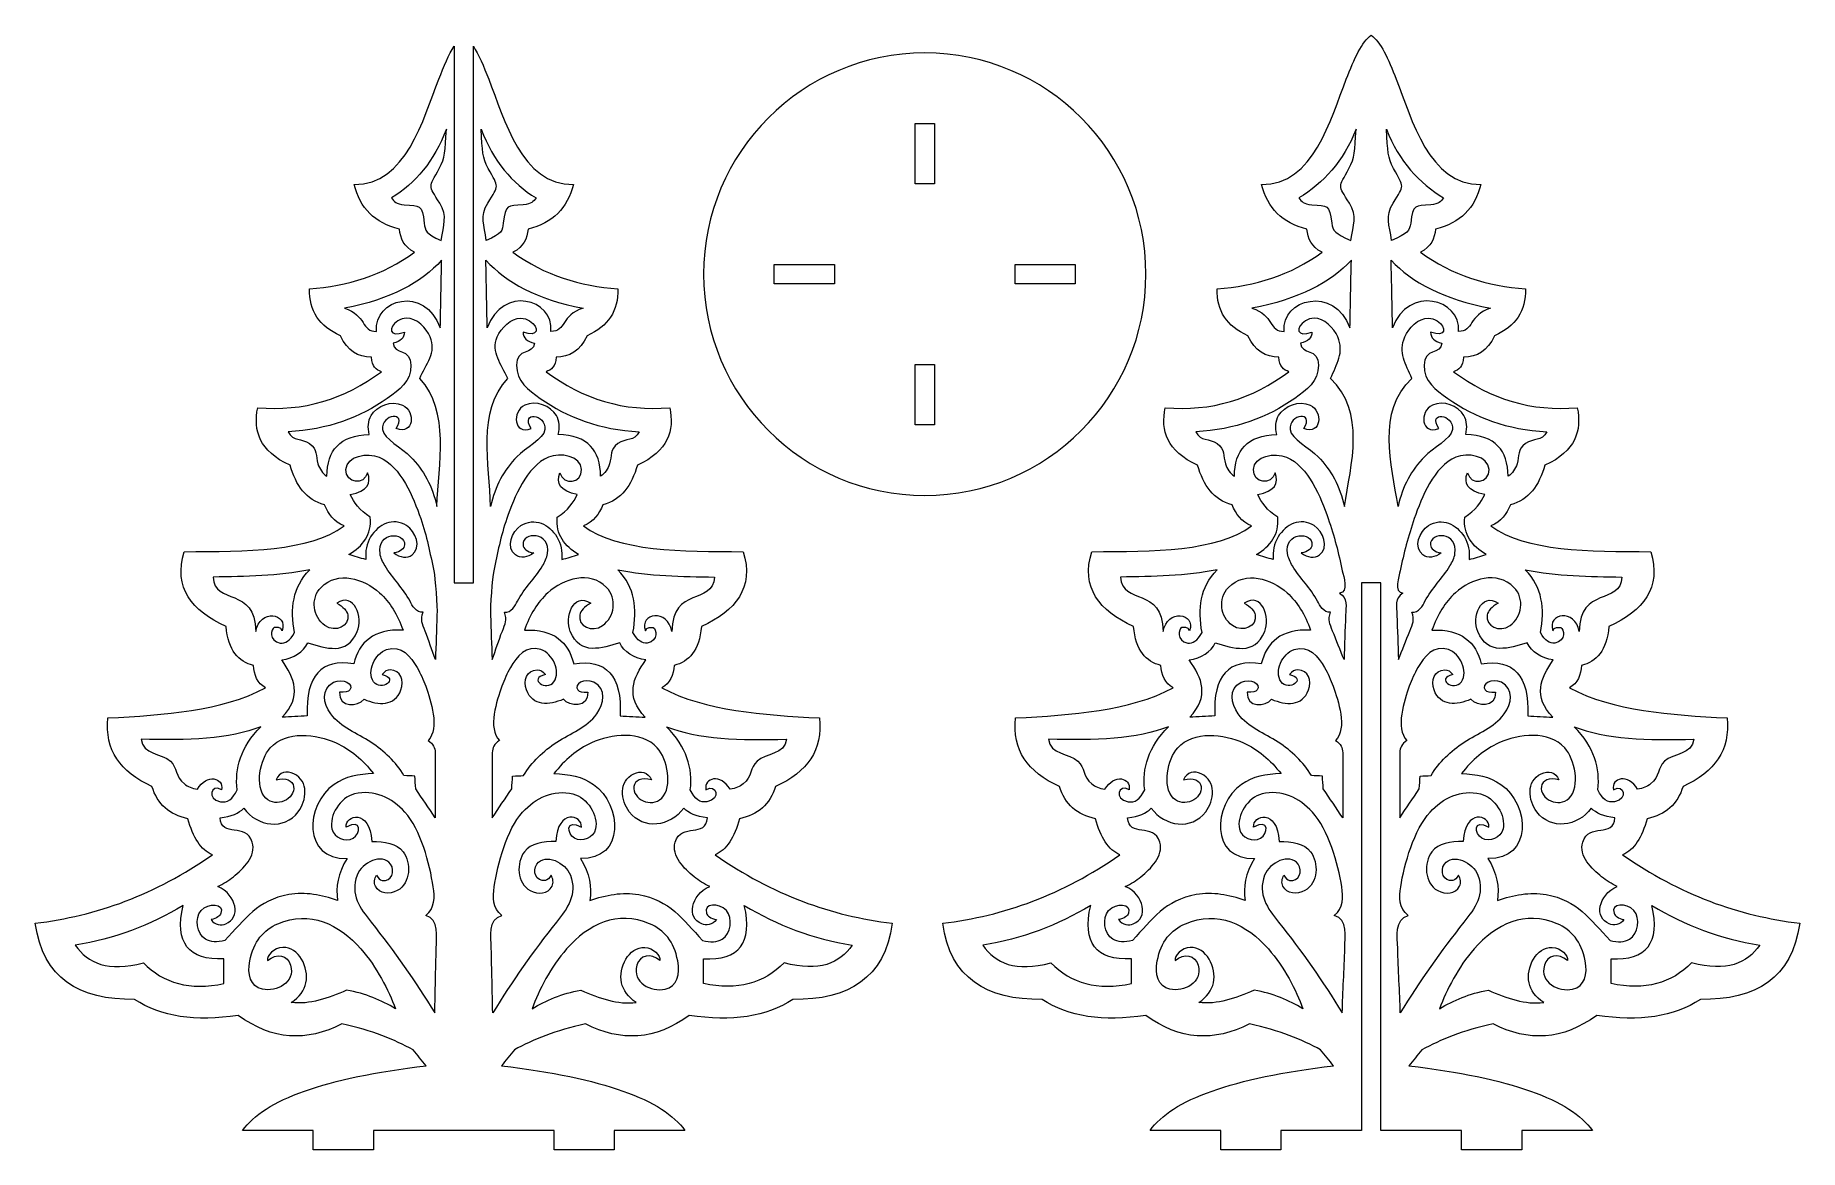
# Model space of a CAD drawing. Header units: centimetres. Extents: x -18.4 to 18.4, y -11.6 to 11.6.
import ezdxf

# ---------------------------------------------------------------- set-up
doc = ezdxf.new("R2010")
doc.units = ezdxf.units.CM
doc.header["$MEASUREMENT"] = 0
doc.layers.add('layer 1', color=7, linetype='Continuous')

msp = doc.modelspace()

# ---------------------------------------------------------------- linework, layer by layer
at = {"layer": 'layer 1', "color": 250, "lineweight": 9}
for points, knots in [([(9.47334, 11.63003), (9.28199, 11.50863), (9.11548, 11.13257), (8.95294, 10.71595), (8.95294, 10.71595), (8.62629, 9.87851), (8.26575, 8.5044), (7.18499, 8.51624), (7.18499, 8.51624), (7.30591, 8.02399), (7.61517, 7.70751), (8.13172, 7.58453), (8.13172, 7.58453), (8.15393, 7.39308), (8.21369, 7.21576), (8.44731, 7.10365), (8.44731, 7.10365), (7.78806, 6.61759), (7.04446, 6.40127), (6.25328, 6.33724), (6.25328, 6.33724), (6.24803, 5.88183), (6.45636, 5.55209), (6.89947, 5.36044), (6.89947, 5.36044), (7.04594, 5.03682), (7.26733, 4.91674), (7.54566, 4.90963), (7.54566, 4.90963), (7.55401, 4.71673), (7.64212, 4.64354), (7.75606, 4.60906), (7.75606, 4.60906), (6.98462, 4.03664), (6.12737, 3.77076), (5.17131, 3.85771), (5.17131, 3.85771), (5.07615, 3.37683), (5.20392, 2.95168), (5.84754, 2.6555), (5.84754, 2.6555), (5.96808, 2.23609), (6.18458, 1.93185), (6.56887, 1.82896), (6.56887, 1.82896), (6.64913, 1.63972), (6.76235, 1.47685), (6.97462, 1.39318), (6.97462, 1.39318), (6.24644, 0.84723), (4.93023, 0.86138), (3.63848, 0.85219), (3.63848, 0.85219), (3.406, 0.09879), (3.79292, -0.37933), (4.5101, -0.71069), (4.5101, -0.71069), (4.5581, -1.20894), (4.76937, -1.44596), (5.08115, -1.52218), (5.08115, -1.52218), (5.09845, -1.72266), (5.161, -1.89307), (5.3366, -1.98802), (5.3366, -1.98802), (4.41557, -2.47997), (3.23318, -2.55379), (2.04558, -2.6192), (2.04558, -2.6192), (1.97218, -3.28456), (2.29717, -3.75071), (2.96226, -4.0468), (2.96226, -4.0468), (3.07926, -4.41902), (3.33286, -4.64095), (3.71363, -4.72306), (3.71363, -4.72306), (3.82155, -5.11076), (3.98476, -5.37689), (4.22457, -5.47443), (4.22457, -5.47443), (3.03358, -6.30795), (1.7979, -6.75426), (0.52779, -6.90204), (0.52779, -6.90204), (0.68337, -8.0533), (1.44375, -8.50426), (2.60159, -8.49497), (2.60159, -8.49497), (3.15341, -8.85291), (3.87086, -8.96879), (4.76556, -8.82557), (4.76556, -8.82557), (5.47324, -9.34924), (6.19545, -9.37898), (6.92953, -9.0059), (6.92953, -9.0059), (7.56079, -9.14114), (8.02347, -9.33252), (8.41726, -9.5469), (8.41726, -9.5469), (8.50742, -9.6571), (8.59759, -9.76729), (8.68775, -9.8775), (8.68775, -9.8775), (6.57398, -10.12919), (5.3079, -10.58268), (4.85573, -11.22998), (4.85573, -11.22998), (4.85573, -11.22998), (6.33009, -11.22998), (6.33009, -11.22998), (6.33009, -11.22998), (6.33009, -11.22998), (6.33009, -11.63003), (6.33009, -11.63003), (6.33009, -11.63003), (6.33009, -11.63003), (7.58739, -11.63003), (7.58739, -11.63003), (7.58739, -11.63003), (7.58739, -11.63003), (7.58739, -11.22998), (7.58739, -11.22998), (7.58739, -11.22998), (7.58739, -11.22998), (9.27332, -11.22998), (9.27332, -11.22998), (9.27332, -11.22998), (9.27332, -11.22998), (9.27332, 0.20001), (9.27332, 0.20001), (9.27332, 0.20001), (9.27332, 0.20001), (9.67337, 0.20001), (9.67337, 0.20001), (9.67337, 0.20001), (9.67337, 0.20001), (9.67337, -11.22998), (9.67337, -11.22998), (9.67337, -11.22998), (9.67337, -11.22998), (11.35929, -11.22998), (11.35929, -11.22998), (11.35929, -11.22998), (11.35929, -11.22998), (11.35929, -11.63003), (11.35929, -11.63003), (11.35929, -11.63003), (11.35929, -11.63003), (12.61659, -11.63003), (12.61659, -11.63003), (12.61659, -11.63003), (12.61659, -11.63003), (12.61659, -11.22998), (12.61659, -11.22998), (12.61659, -11.22998), (12.61659, -11.22998), (14.09096, -11.22998), (14.09096, -11.22998), (14.09096, -11.22998), (13.63879, -10.58268), (12.37271, -10.12919), (10.25894, -9.8775), (10.25894, -9.8775), (10.3491, -9.76729), (10.43927, -9.6571), (10.52943, -9.5469), (10.52943, -9.5469), (10.92322, -9.33252), (11.3859, -9.14114), (12.01716, -9.0059), (12.01716, -9.0059), (12.75124, -9.37898), (13.47344, -9.34924), (14.18113, -8.82557), (14.18113, -8.82557), (15.07583, -8.96879), (15.79328, -8.85291), (16.34509, -8.49497), (16.34509, -8.49497), (17.50294, -8.50426), (18.26332, -8.0533), (18.4189, -6.90204), (18.4189, -6.90204), (17.14878, -6.75426), (15.91311, -6.30795), (14.72211, -5.47443), (14.72211, -5.47443), (14.96193, -5.37689), (15.12514, -5.11076), (15.23306, -4.72306), (15.23306, -4.72306), (15.61383, -4.64095), (15.86742, -4.41902), (15.98443, -4.0468), (15.98443, -4.0468), (16.64952, -3.75071), (16.97451, -3.28456), (16.90111, -2.6192), (16.90111, -2.6192), (15.71351, -2.55379), (14.53112, -2.47997), (13.61009, -1.98802), (13.61009, -1.98802), (13.78569, -1.89307), (13.84823, -1.72266), (13.86554, -1.52218), (13.86554, -1.52218), (14.17731, -1.44596), (14.38859, -1.20894), (14.43659, -0.71069), (14.43659, -0.71069), (15.15377, -0.37933), (15.54069, 0.09879), (15.30821, 0.85219), (15.30821, 0.85219), (14.01646, 0.86138), (12.70025, 0.84723), (11.97207, 1.39318), (11.97207, 1.39318), (12.18433, 1.47685), (12.29756, 1.63972), (12.37782, 1.82896), (12.37782, 1.82896), (12.76211, 1.93185), (12.97861, 2.23609), (13.09915, 2.6555), (13.09915, 2.6555), (13.74277, 2.95168), (13.87053, 3.37683), (13.77538, 3.85771), (13.77538, 3.85771), (12.81932, 3.77076), (11.96207, 4.03664), (11.19063, 4.60906), (11.19063, 4.60906), (11.30457, 4.64354), (11.39268, 4.71673), (11.40103, 4.90963), (11.40103, 4.90963), (11.67936, 4.91674), (11.90074, 5.03682), (12.04722, 5.36044), (12.04722, 5.36044), (12.49033, 5.55209), (12.69866, 5.88183), (12.6934, 6.33724), (12.6934, 6.33724), (11.90223, 6.40127), (11.15863, 6.61759), (10.49938, 7.10365), (10.49938, 7.10365), (10.733, 7.21576), (10.79275, 7.39308), (10.81496, 7.58453), (10.81496, 7.58453), (11.33152, 7.70751), (11.64078, 8.02399), (11.7617, 8.51624), (11.7617, 8.51624), (10.68094, 8.5044), (10.3204, 9.87851), (9.99375, 10.71595), (9.99375, 10.71595), (9.83121, 11.13257), (9.66469, 11.50863), (9.47334, 11.63003)], [0, 0, 0, 0, 0.01470588, 0.01470588, 0.01470588, 0.01470588, 0.02941176, 0.02941176, 0.02941176, 0.02941176, 0.04411765, 0.04411765, 0.04411765, 0.04411765, 0.05882353, 0.05882353, 0.05882353, 0.05882353, 0.07352941, 0.07352941, 0.07352941, 0.07352941, 0.08823529, 0.08823529, 0.08823529, 0.08823529, 0.10294118, 0.10294118, 0.10294118, 0.10294118, 0.11764706, 0.11764706, 0.11764706, 0.11764706, 0.13235294, 0.13235294, 0.13235294, 0.13235294, 0.14705882, 0.14705882, 0.14705882, 0.14705882, 0.16176471, 0.16176471, 0.16176471, 0.16176471, 0.17647059, 0.17647059, 0.17647059, 0.17647059, 0.19117647, 0.19117647, 0.19117647, 0.19117647, 0.20588235, 0.20588235, 0.20588235, 0.20588235, 0.22058824, 0.22058824, 0.22058824, 0.22058824, 0.23529412, 0.23529412, 0.23529412, 0.23529412, 0.25, 0.25, 0.25, 0.25, 0.26470588, 0.26470588, 0.26470588, 0.26470588, 0.27941176, 0.27941176, 0.27941176, 0.27941176, 0.29411765, 0.29411765, 0.29411765, 0.29411765, 0.30882353, 0.30882353, 0.30882353, 0.30882353, 0.32352941, 0.32352941, 0.32352941, 0.32352941, 0.33823529, 0.33823529, 0.33823529, 0.33823529, 0.35294118, 0.35294118, 0.35294118, 0.35294118, 0.36764706, 0.36764706, 0.36764706, 0.36764706, 0.38235294, 0.38235294, 0.38235294, 0.38235294, 0.39705882, 0.39705882, 0.39705882, 0.39705882, 0.41176471, 0.41176471, 0.41176471, 0.41176471, 0.42647059, 0.42647059, 0.42647059, 0.42647059, 0.44117647, 0.44117647, 0.44117647, 0.44117647, 0.45588235, 0.45588235, 0.45588235, 0.45588235, 0.47058824, 0.47058824, 0.47058824, 0.47058824, 0.48529412, 0.48529412, 0.48529412, 0.48529412, 0.5, 0.5, 0.5, 0.5, 0.51470588, 0.51470588, 0.51470588, 0.51470588, 0.52941176, 0.52941176, 0.52941176, 0.52941176, 0.54411765, 0.54411765, 0.54411765, 0.54411765, 0.55882353, 0.55882353, 0.55882353, 0.55882353, 0.57352941, 0.57352941, 0.57352941, 0.57352941, 0.58823529, 0.58823529, 0.58823529, 0.58823529, 0.60294118, 0.60294118, 0.60294118, 0.60294118, 0.61764706, 0.61764706, 0.61764706, 0.61764706, 0.63235294, 0.63235294, 0.63235294, 0.63235294, 0.64705882, 0.64705882, 0.64705882, 0.64705882, 0.66176471, 0.66176471, 0.66176471, 0.66176471, 0.67647059, 0.67647059, 0.67647059, 0.67647059, 0.69117647, 0.69117647, 0.69117647, 0.69117647, 0.70588235, 0.70588235, 0.70588235, 0.70588235, 0.72058824, 0.72058824, 0.72058824, 0.72058824, 0.73529412, 0.73529412, 0.73529412, 0.73529412, 0.75, 0.75, 0.75, 0.75, 0.76470588, 0.76470588, 0.76470588, 0.76470588, 0.77941176, 0.77941176, 0.77941176, 0.77941176, 0.79411765, 0.79411765, 0.79411765, 0.79411765, 0.80882353, 0.80882353, 0.80882353, 0.80882353, 0.82352941, 0.82352941, 0.82352941, 0.82352941, 0.83823529, 0.83823529, 0.83823529, 0.83823529, 0.85294118, 0.85294118, 0.85294118, 0.85294118, 0.86764706, 0.86764706, 0.86764706, 0.86764706, 0.88235294, 0.88235294, 0.88235294, 0.88235294, 0.89705882, 0.89705882, 0.89705882, 0.89705882, 0.91176471, 0.91176471, 0.91176471, 0.91176471, 0.92647059, 0.92647059, 0.92647059, 0.92647059, 0.94117647, 0.94117647, 0.94117647, 0.94117647, 0.95588235, 0.95588235, 0.95588235, 0.95588235, 0.97058824, 0.97058824, 0.97058824, 0.97058824, 1, 1, 1, 1]), ([(-9.67336, 11.40663), (-9.78534, 11.22954), (-9.89033, 10.98096), (-9.99373, 10.71595), (-9.99373, 10.71595), (-10.32039, 9.87853), (-10.68092, 8.5044), (-11.76168, 8.51624), (-11.76168, 8.51624), (-11.64077, 8.02399), (-11.33151, 7.70751), (-10.81494, 7.58453), (-10.81494, 7.58453), (-10.79275, 7.3931), (-10.73298, 7.21576), (-10.49937, 7.10365), (-10.49937, 7.10365), (-11.15863, 6.61758), (-11.90222, 6.40127), (-12.69339, 6.33724), (-12.69339, 6.33724), (-12.69866, 5.88183), (-12.49033, 5.55208), (-12.0472, 5.36045), (-12.0472, 5.36045), (-11.90073, 5.03681), (-11.67935, 4.91675), (-11.40101, 4.90962), (-11.40101, 4.90962), (-11.39268, 4.71673), (-11.30456, 4.64354), (-11.19062, 4.60907), (-11.19062, 4.60907), (-11.96204, 4.03664), (-12.81931, 3.77075), (-13.77537, 3.85769), (-13.77537, 3.85769), (-13.87051, 3.37682), (-13.74276, 2.95168), (-13.09913, 2.65549), (-13.09913, 2.65549), (-12.97861, 2.23609), (-12.7621, 1.93184), (-12.37781, 1.82897), (-12.37781, 1.82897), (-12.29755, 1.63972), (-12.18432, 1.47685), (-11.97206, 1.39318), (-11.97206, 1.39318), (-12.70024, 0.84724), (-14.01646, 0.86138), (-15.30819, 0.85219), (-15.30819, 0.85219), (-15.54066, 0.0988), (-15.15376, -0.37933), (-14.43658, -0.71069), (-14.43658, -0.71069), (-14.38858, -1.20894), (-14.1773, -1.44595), (-13.86553, -1.52218), (-13.86553, -1.52218), (-13.84821, -1.72267), (-13.78569, -1.89307), (-13.61008, -1.98802), (-13.61008, -1.98802), (-14.53111, -2.47997), (-15.71348, -2.55379), (-16.9011, -2.6192), (-16.9011, -2.6192), (-16.9745, -3.28456), (-16.64951, -3.7507), (-15.98442, -4.0468), (-15.98442, -4.0468), (-15.86742, -4.41901), (-15.6138, -4.64095), (-15.23305, -4.72305), (-15.23305, -4.72305), (-15.12512, -5.11076), (-14.96192, -5.37689), (-14.7221, -5.47443), (-14.7221, -5.47443), (-15.9131, -6.30795), (-17.14876, -6.75427), (-18.41889, -6.90204), (-18.41889, -6.90204), (-18.26331, -8.0533), (-17.50294, -8.50426), (-16.34508, -8.49497), (-16.34508, -8.49497), (-15.79327, -8.85291), (-15.0758, -8.96879), (-14.18112, -8.82558), (-14.18112, -8.82558), (-13.47342, -9.34923), (-12.75124, -9.37898), (-12.01715, -9.00589), (-12.01715, -9.00589), (-11.38589, -9.14114), (-10.92321, -9.33253), (-10.52942, -9.5469), (-10.52942, -9.5469), (-10.43926, -9.6571), (-10.34909, -9.7673), (-10.25893, -9.87751), (-10.25893, -9.87751), (-12.37271, -10.12919), (-13.63878, -10.58268), (-14.09095, -11.22998), (-14.09095, -11.22998), (-14.09095, -11.22998), (-12.61658, -11.22998), (-12.61658, -11.22998), (-12.61658, -11.22998), (-12.61658, -11.22998), (-12.61658, -11.63003), (-12.61658, -11.63003), (-12.61658, -11.63003), (-12.61658, -11.63003), (-11.35928, -11.63003), (-11.35928, -11.63003), (-11.35928, -11.63003), (-11.35928, -11.63003), (-11.35928, -11.22998), (-11.35928, -11.22998), (-11.35928, -11.22998), (-11.35928, -11.22998), (-9.47333, -11.22998), (-9.47333, -11.22998), (-9.47333, -11.22998), (-9.47333, -11.22998), (-7.58738, -11.22998), (-7.58738, -11.22998), (-7.58738, -11.22998), (-7.58738, -11.22998), (-7.58738, -11.63003), (-7.58738, -11.63003), (-7.58738, -11.63003), (-7.58738, -11.63003), (-6.33008, -11.63003), (-6.33008, -11.63003), (-6.33008, -11.63003), (-6.33008, -11.63003), (-6.33008, -11.22998), (-6.33008, -11.22998), (-6.33008, -11.22998), (-6.33008, -11.22998), (-4.85572, -11.22998), (-4.85572, -11.22998), (-4.85572, -11.22998), (-5.30789, -10.58268), (-6.57395, -10.12919), (-8.68774, -9.87751), (-8.68774, -9.87751), (-8.59758, -9.7673), (-8.50741, -9.6571), (-8.41725, -9.5469), (-8.41725, -9.5469), (-8.02346, -9.33253), (-7.56077, -9.14114), (-6.92952, -9.00589), (-6.92952, -9.00589), (-6.19543, -9.37898), (-5.47324, -9.34923), (-4.76554, -8.82558), (-4.76554, -8.82558), (-3.87086, -8.96879), (-3.1534, -8.85291), (-2.60158, -8.49497), (-2.60158, -8.49497), (-1.44372, -8.50426), (-0.68335, -8.0533), (-0.52778, -6.90204), (-0.52778, -6.90204), (-1.7979, -6.75427), (-3.03357, -6.30795), (-4.22456, -5.47443), (-4.22456, -5.47443), (-3.98475, -5.37689), (-3.82154, -5.11076), (-3.71362, -4.72305), (-3.71362, -4.72305), (-3.33286, -4.64095), (-3.07924, -4.41901), (-2.96224, -4.0468), (-2.96224, -4.0468), (-2.29716, -3.7507), (-1.97217, -3.28456), (-2.04557, -2.6192), (-2.04557, -2.6192), (-3.23318, -2.55379), (-4.41556, -2.47997), (-5.33659, -1.98802), (-5.33659, -1.98802), (-5.16098, -1.89307), (-5.09845, -1.72267), (-5.08114, -1.52218), (-5.08114, -1.52218), (-4.76936, -1.44595), (-4.55809, -1.20894), (-4.51008, -0.71069), (-4.51008, -0.71069), (-3.79291, -0.37933), (-3.406, 0.0988), (-3.63848, 0.85219), (-3.63848, 0.85219), (-4.9302, 0.86138), (-6.24643, 0.84724), (-6.97461, 1.39318), (-6.97461, 1.39318), (-6.76234, 1.47685), (-6.64912, 1.63972), (-6.56886, 1.82897), (-6.56886, 1.82897), (-6.18457, 1.93184), (-5.96806, 2.23609), (-5.84753, 2.65549), (-5.84753, 2.65549), (-5.20391, 2.95168), (-5.07615, 3.37682), (-5.1713, 3.85769), (-5.1713, 3.85769), (-6.12736, 3.77075), (-6.98462, 4.03664), (-7.75604, 4.60907), (-7.75604, 4.60907), (-7.64211, 4.64354), (-7.55398, 4.71673), (-7.54565, 4.90962), (-7.54565, 4.90962), (-7.26732, 4.91675), (-7.04593, 5.03681), (-6.89947, 5.36045), (-6.89947, 5.36045), (-6.45634, 5.55208), (-6.248, 5.88183), (-6.25327, 6.33724), (-6.25327, 6.33724), (-7.04445, 6.40127), (-7.78804, 6.61758), (-8.4473, 7.10365), (-8.4473, 7.10365), (-8.21369, 7.21576), (-8.15391, 7.3931), (-8.13172, 7.58453), (-8.13172, 7.58453), (-7.61516, 7.70751), (-7.3059, 8.02399), (-7.18499, 8.51624), (-7.18499, 8.51624), (-8.26574, 8.5044), (-8.62628, 9.87853), (-8.95294, 10.71595), (-8.95294, 10.71595), (-9.05633, 10.98096), (-9.16133, 11.22954), (-9.27331, 11.40663), (-9.27331, 11.40663), (-9.27331, 11.40663), (-9.27331, 0.20003), (-9.27331, 0.20003), (-9.27331, 0.20003), (-9.27331, 0.20003), (-9.67336, 0.20003), (-9.67336, 0.20003), (-9.67336, 0.20003), (-9.67336, 0.20003), (-9.67336, 11.40663), (-9.67336, 11.40663)], [0, 0, 0, 0, 0.01470588, 0.01470588, 0.01470588, 0.01470588, 0.02941176, 0.02941176, 0.02941176, 0.02941176, 0.04411765, 0.04411765, 0.04411765, 0.04411765, 0.05882353, 0.05882353, 0.05882353, 0.05882353, 0.07352941, 0.07352941, 0.07352941, 0.07352941, 0.08823529, 0.08823529, 0.08823529, 0.08823529, 0.10294118, 0.10294118, 0.10294118, 0.10294118, 0.11764706, 0.11764706, 0.11764706, 0.11764706, 0.13235294, 0.13235294, 0.13235294, 0.13235294, 0.14705882, 0.14705882, 0.14705882, 0.14705882, 0.16176471, 0.16176471, 0.16176471, 0.16176471, 0.17647059, 0.17647059, 0.17647059, 0.17647059, 0.19117647, 0.19117647, 0.19117647, 0.19117647, 0.20588235, 0.20588235, 0.20588235, 0.20588235, 0.22058824, 0.22058824, 0.22058824, 0.22058824, 0.23529412, 0.23529412, 0.23529412, 0.23529412, 0.25, 0.25, 0.25, 0.25, 0.26470588, 0.26470588, 0.26470588, 0.26470588, 0.27941176, 0.27941176, 0.27941176, 0.27941176, 0.29411765, 0.29411765, 0.29411765, 0.29411765, 0.30882353, 0.30882353, 0.30882353, 0.30882353, 0.32352941, 0.32352941, 0.32352941, 0.32352941, 0.33823529, 0.33823529, 0.33823529, 0.33823529, 0.35294118, 0.35294118, 0.35294118, 0.35294118, 0.36764706, 0.36764706, 0.36764706, 0.36764706, 0.38235294, 0.38235294, 0.38235294, 0.38235294, 0.39705882, 0.39705882, 0.39705882, 0.39705882, 0.41176471, 0.41176471, 0.41176471, 0.41176471, 0.42647059, 0.42647059, 0.42647059, 0.42647059, 0.44117647, 0.44117647, 0.44117647, 0.44117647, 0.45588235, 0.45588235, 0.45588235, 0.45588235, 0.47058824, 0.47058824, 0.47058824, 0.47058824, 0.48529412, 0.48529412, 0.48529412, 0.48529412, 0.5, 0.5, 0.5, 0.5, 0.51470588, 0.51470588, 0.51470588, 0.51470588, 0.52941176, 0.52941176, 0.52941176, 0.52941176, 0.54411765, 0.54411765, 0.54411765, 0.54411765, 0.55882353, 0.55882353, 0.55882353, 0.55882353, 0.57352941, 0.57352941, 0.57352941, 0.57352941, 0.58823529, 0.58823529, 0.58823529, 0.58823529, 0.60294118, 0.60294118, 0.60294118, 0.60294118, 0.61764706, 0.61764706, 0.61764706, 0.61764706, 0.63235294, 0.63235294, 0.63235294, 0.63235294, 0.64705882, 0.64705882, 0.64705882, 0.64705882, 0.66176471, 0.66176471, 0.66176471, 0.66176471, 0.67647059, 0.67647059, 0.67647059, 0.67647059, 0.69117647, 0.69117647, 0.69117647, 0.69117647, 0.70588235, 0.70588235, 0.70588235, 0.70588235, 0.72058824, 0.72058824, 0.72058824, 0.72058824, 0.73529412, 0.73529412, 0.73529412, 0.73529412, 0.75, 0.75, 0.75, 0.75, 0.76470588, 0.76470588, 0.76470588, 0.76470588, 0.77941176, 0.77941176, 0.77941176, 0.77941176, 0.79411765, 0.79411765, 0.79411765, 0.79411765, 0.80882353, 0.80882353, 0.80882353, 0.80882353, 0.82352941, 0.82352941, 0.82352941, 0.82352941, 0.83823529, 0.83823529, 0.83823529, 0.83823529, 0.85294118, 0.85294118, 0.85294118, 0.85294118, 0.86764706, 0.86764706, 0.86764706, 0.86764706, 0.88235294, 0.88235294, 0.88235294, 0.88235294, 0.89705882, 0.89705882, 0.89705882, 0.89705882, 0.91176471, 0.91176471, 0.91176471, 0.91176471, 0.92647059, 0.92647059, 0.92647059, 0.92647059, 0.94117647, 0.94117647, 0.94117647, 0.94117647, 0.95588235, 0.95588235, 0.95588235, 0.95588235, 0.97058824, 0.97058824, 0.97058824, 0.97058824, 1, 1, 1, 1]), ([(0.15201, 11.26134), (2.70225, 11.26134), (4.76961, 9.19397), (4.76961, 6.64373), (4.76961, 6.64373), (4.76961, 4.09349), (2.70225, 2.02613), (0.15201, 2.02613), (0.15201, 2.02613), (-2.39823, 2.02613), (-4.4656, 4.09349), (-4.4656, 6.64373), (-4.4656, 6.64373), (-4.4656, 9.19397), (-2.39823, 11.26134), (0.15201, 11.26134)], [0, 0, 0, 0, 0.2, 0.2, 0.2, 0.2, 0.4, 0.4, 0.4, 0.4, 0.6, 0.6, 0.6, 0.6, 1, 1, 1, 1]), ([(-9.83516, 9.6705), (-9.86668, 9.19766), (-9.85974, 9.08103), (-9.98405, 8.85216), (-9.98405, 8.85216), (-10.20996, 8.43623), (-10.21761, 8.52024), (-9.9761, 8.12807), (-9.9761, 8.12807), (-9.80339, 7.84756), (-9.89991, 7.68223), (-9.94465, 7.35023), (-9.94465, 7.35023), (-10.27788, 7.48467), (-10.27858, 7.55894), (-10.29763, 7.70833), (-10.29763, 7.70833), (-10.34871, 8.1089), (-10.38285, 8.065), (-10.71473, 8.09273), (-10.71473, 8.09273), (-10.88965, 8.10733), (-10.9227, 8.15905), (-10.98533, 8.23455), (-10.98533, 8.23455), (-10.47398, 8.54929), (-10.09942, 8.99642), (-9.83516, 9.6705)], [0, 0, 0, 0, 0.125, 0.125, 0.125, 0.125, 0.25, 0.25, 0.25, 0.25, 0.375, 0.375, 0.375, 0.375, 0.5, 0.5, 0.5, 0.5, 0.625, 0.625, 0.625, 0.625, 0.75, 0.75, 0.75, 0.75, 1, 1, 1, 1]), ([(-9.11158, 9.6705), (-9.08005, 9.19766), (-9.087, 9.08103), (-8.96269, 8.85216), (-8.96269, 8.85216), (-8.73677, 8.43623), (-8.72913, 8.52024), (-8.97063, 8.12807), (-8.97063, 8.12807), (-9.14335, 7.84756), (-9.04682, 7.68223), (-9.00209, 7.35023), (-9.00209, 7.35023), (-8.66887, 7.48467), (-8.66809, 7.55894), (-8.64904, 7.70833), (-8.64904, 7.70833), (-8.59795, 8.1089), (-8.56381, 8.065), (-8.23193, 8.09273), (-8.23193, 8.09273), (-8.05702, 8.10733), (-8.02396, 8.15905), (-7.96134, 8.23455), (-7.96134, 8.23455), (-8.47268, 8.54929), (-8.84731, 8.99642), (-9.11158, 9.6705)], [0, 0, 0, 0, 0.125, 0.125, 0.125, 0.125, 0.25, 0.25, 0.25, 0.25, 0.375, 0.375, 0.375, 0.375, 0.5, 0.5, 0.5, 0.5, 0.625, 0.625, 0.625, 0.625, 0.75, 0.75, 0.75, 0.75, 1, 1, 1, 1]), ([(-0.04802, 8.52968), (-0.04802, 8.52968), (0.35203, 8.52968), (0.35203, 8.52968), (0.35203, 8.52968), (0.35203, 8.52968), (0.35203, 9.78698), (0.35203, 9.78698), (0.35203, 9.78698), (0.35203, 9.78698), (-0.04802, 9.78698), (-0.04802, 9.78698), (-0.04802, 9.78698), (-0.04802, 9.78698), (-0.04802, 8.52968), (-0.04802, 8.52968)], [0, 0, 0, 0, 0.2, 0.2, 0.2, 0.2, 0.4, 0.4, 0.4, 0.4, 0.6, 0.6, 0.6, 0.6, 1, 1, 1, 1]), ([(9.15728, 9.6705), (9.12575, 9.19768), (9.13273, 9.08107), (9.00838, 8.85216), (9.00838, 8.85216), (8.78243, 8.43619), (8.77481, 8.5203), (9.01633, 8.12808), (9.01633, 8.12808), (9.1891, 7.84754), (9.09252, 7.68223), (9.04778, 7.35022), (9.04778, 7.35022), (8.71455, 7.48467), (8.66811, 7.5589), (8.64905, 7.70835), (8.64905, 7.70835), (8.59791, 8.10891), (8.56382, 8.065), (8.23194, 8.09271), (8.23194, 8.09271), (8.05703, 8.10733), (8.02399, 8.15905), (7.96135, 8.23454), (7.96135, 8.23454), (8.47269, 8.54929), (8.89302, 8.99642), (9.15728, 9.6705)], [0, 0, 0, 0, 0.125, 0.125, 0.125, 0.125, 0.25, 0.25, 0.25, 0.25, 0.375, 0.375, 0.375, 0.375, 0.5, 0.5, 0.5, 0.5, 0.625, 0.625, 0.625, 0.625, 0.75, 0.75, 0.75, 0.75, 1, 1, 1, 1]), ([(9.78941, 9.6705), (9.82094, 9.19768), (9.81396, 9.08107), (9.93831, 8.85216), (9.93831, 8.85216), (10.16425, 8.43619), (10.17188, 8.5203), (9.93036, 8.12808), (9.93036, 8.12808), (9.75759, 7.84754), (9.85417, 7.68223), (9.89891, 7.35022), (9.89891, 7.35022), (10.23214, 7.48467), (10.27858, 7.5589), (10.29764, 7.70835), (10.29764, 7.70835), (10.34878, 8.10891), (10.38286, 8.065), (10.71474, 8.09271), (10.71474, 8.09271), (10.88966, 8.10733), (10.9227, 8.15905), (10.98534, 8.23454), (10.98534, 8.23454), (10.47399, 8.54929), (10.05367, 8.99642), (9.78941, 9.6705)], [0, 0, 0, 0, 0.125, 0.125, 0.125, 0.125, 0.25, 0.25, 0.25, 0.25, 0.375, 0.375, 0.375, 0.375, 0.5, 0.5, 0.5, 0.5, 0.625, 0.625, 0.625, 0.625, 0.75, 0.75, 0.75, 0.75, 1, 1, 1, 1]), ([(-9.9347, 6.93559), (-9.94432, 6.46464), (-9.95391, 5.99369), (-9.96352, 5.52275), (-9.96352, 5.52275), (-10.28635, 6.41606), (-11.35399, 6.1322), (-11.29455, 5.45066), (-11.29455, 5.45066), (-11.60792, 5.43469), (-11.50876, 5.7955), (-11.96492, 5.93362), (-11.96492, 5.93362), (-10.98562, 6.12141), (-10.36622, 6.46906), (-9.9347, 6.93559)], [0, 0, 0, 0, 0.2, 0.2, 0.2, 0.2, 0.4, 0.4, 0.4, 0.4, 0.6, 0.6, 0.6, 0.6, 1, 1, 1, 1]), ([(-9.01204, 6.93559), (-9.00242, 6.46464), (-8.99283, 5.99369), (-8.98321, 5.52275), (-8.98321, 5.52275), (-8.66039, 6.41606), (-7.59267, 6.1322), (-7.65211, 5.45066), (-7.65211, 5.45066), (-7.33875, 5.43469), (-7.4379, 5.7955), (-6.98174, 5.93362), (-6.98174, 5.93362), (-7.96104, 6.12141), (-8.58051, 6.46906), (-9.01204, 6.93559)], [0, 0, 0, 0, 0.2, 0.2, 0.2, 0.2, 0.4, 0.4, 0.4, 0.4, 0.6, 0.6, 0.6, 0.6, 1, 1, 1, 1]), ([(-2.99124, 6.84376), (-2.99124, 6.84376), (-2.99124, 6.44371), (-2.99124, 6.44371), (-2.99124, 6.44371), (-2.99124, 6.44371), (-1.73394, 6.44371), (-1.73394, 6.44371), (-1.73394, 6.44371), (-1.73394, 6.44371), (-1.73394, 6.84376), (-1.73394, 6.84376), (-1.73394, 6.84376), (-1.73394, 6.84376), (-2.99124, 6.84376), (-2.99124, 6.84376)], [0, 0, 0, 0, 0.2, 0.2, 0.2, 0.2, 0.4, 0.4, 0.4, 0.4, 0.6, 0.6, 0.6, 0.6, 1, 1, 1, 1]), ([(2.03796, 6.84376), (2.03796, 6.84376), (2.03796, 6.44371), (2.03796, 6.44371), (2.03796, 6.44371), (2.03796, 6.44371), (3.29526, 6.44371), (3.29526, 6.44371), (3.29526, 6.44371), (3.29526, 6.44371), (3.29526, 6.84376), (3.29526, 6.84376), (3.29526, 6.84376), (3.29526, 6.84376), (2.03796, 6.84376), (2.03796, 6.84376)], [0, 0, 0, 0, 0.2, 0.2, 0.2, 0.2, 0.4, 0.4, 0.4, 0.4, 0.6, 0.6, 0.6, 0.6, 1, 1, 1, 1]), ([(9.05774, 6.93559), (9.04813, 6.46465), (9.03852, 5.99369), (9.02891, 5.52275), (9.02891, 5.52275), (8.70608, 6.41605), (7.59267, 6.1322), (7.65212, 5.45066), (7.65212, 5.45066), (7.33876, 5.4347), (7.43791, 5.7955), (6.98175, 5.93362), (6.98175, 5.93362), (7.96105, 6.12142), (8.6262, 6.46906), (9.05774, 6.93559)], [0, 0, 0, 0, 0.2, 0.2, 0.2, 0.2, 0.4, 0.4, 0.4, 0.4, 0.6, 0.6, 0.6, 0.6, 1, 1, 1, 1]), ([(9.88895, 6.93559), (9.89856, 6.46465), (9.90816, 5.99369), (9.91778, 5.52275), (9.91778, 5.52275), (10.24061, 6.41605), (11.35401, 6.1322), (11.29457, 5.45066), (11.29457, 5.45066), (11.60793, 5.4347), (11.50878, 5.7955), (11.96494, 5.93362), (11.96494, 5.93362), (10.98564, 6.12142), (10.32049, 6.46906), (9.88895, 6.93559)], [0, 0, 0, 0, 0.2, 0.2, 0.2, 0.2, 0.4, 0.4, 0.4, 0.4, 0.6, 0.6, 0.6, 0.6, 1, 1, 1, 1]), ([(-13.13704, 3.35607), (-12.31417, 3.39982), (-11.63726, 3.64793), (-11.07201, 4.05231), (-11.07201, 4.05231), (-10.81933, 4.23307), (-10.57331, 4.40096), (-10.57481, 4.74519), (-10.57481, 4.74519), (-10.5764, 5.11048), (-10.92878, 4.9538), (-10.94898, 5.20584), (-10.94898, 5.20584), (-10.79192, 5.23392), (-10.71501, 5.31212), (-10.71146, 5.43617), (-10.71146, 5.43617), (-11.03294, 5.30959), (-11.06489, 5.5319), (-10.84898, 5.66768), (-10.84898, 5.66768), (-10.79139, 5.70386), (-10.73134, 5.7245), (-10.66833, 5.72614), (-10.66833, 5.72614), (-10.45826, 5.73165), (-10.25244, 5.51776), (-10.17379, 5.3376), (-10.17379, 5.3376), (-10.03088, 5.01024), (-10.26615, 4.76855), (-10.39137, 4.46449), (-10.39137, 4.46449), (-9.75285, 3.77831), (-10.00421, 2.67616), (-10.03489, 1.79419), (-10.03489, 1.79419), (-10.12209, 2.21921), (-10.31482, 2.55851), (-10.58476, 2.83505), (-10.58476, 2.83505), (-10.75273, 3.00715), (-11.14584, 3.21181), (-11.16645, 3.39988), (-11.16645, 3.39988), (-11.20231, 3.72756), (-10.63812, 3.79759), (-10.88421, 3.42084), (-10.88421, 3.42084), (-10.51109, 3.28086), (-10.47261, 3.78012), (-10.75089, 3.91107), (-10.75089, 3.91107), (-10.97837, 4.0181), (-11.28836, 3.89949), (-11.40759, 3.69317), (-11.40759, 3.69317), (-11.47338, 3.57933), (-11.48305, 3.44675), (-11.4456, 3.29849), (-11.4456, 3.29849), (-12.06545, 3.28217), (-12.32529, 2.96211), (-12.3309, 2.42758), (-12.3309, 2.42758), (-12.42371, 2.48932), (-12.48292, 2.5763), (-12.51687, 2.68218), (-12.51687, 2.68218), (-12.5738, 2.85968), (-12.51281, 2.9755), (-12.69244, 3.10912), (-12.69244, 3.10912), (-12.85568, 3.23051), (-13.03715, 3.14287), (-13.13704, 3.35607)], [0, 0, 0, 0, 0.05, 0.05, 0.05, 0.05, 0.1, 0.1, 0.1, 0.1, 0.15, 0.15, 0.15, 0.15, 0.2, 0.2, 0.2, 0.2, 0.25, 0.25, 0.25, 0.25, 0.3, 0.3, 0.3, 0.3, 0.35, 0.35, 0.35, 0.35, 0.4, 0.4, 0.4, 0.4, 0.45, 0.45, 0.45, 0.45, 0.5, 0.5, 0.5, 0.5, 0.55, 0.55, 0.55, 0.55, 0.6, 0.6, 0.6, 0.6, 0.65, 0.65, 0.65, 0.65, 0.7, 0.7, 0.7, 0.7, 0.75, 0.75, 0.75, 0.75, 0.8, 0.8, 0.8, 0.8, 0.85, 0.85, 0.85, 0.85, 0.9, 0.9, 0.9, 0.9, 1, 1, 1, 1]), ([(-5.80963, 3.35607), (-6.6325, 3.39982), (-7.30941, 3.64793), (-7.87465, 4.05231), (-7.87465, 4.05231), (-8.12734, 4.23307), (-8.37336, 4.40096), (-8.37186, 4.74519), (-8.37186, 4.74519), (-8.37027, 5.11048), (-8.01788, 4.9538), (-7.99769, 5.20584), (-7.99769, 5.20584), (-8.15474, 5.23392), (-8.23166, 5.31212), (-8.2352, 5.43617), (-8.2352, 5.43617), (-7.91372, 5.30959), (-7.88177, 5.5319), (-8.09769, 5.66768), (-8.09769, 5.66768), (-8.15527, 5.70386), (-8.21532, 5.7245), (-8.27834, 5.72614), (-8.27834, 5.72614), (-8.48841, 5.73165), (-8.69423, 5.51776), (-8.77288, 5.3376), (-8.77288, 5.3376), (-8.91579, 5.01024), (-8.68051, 4.76855), (-8.5553, 4.46449), (-8.5553, 4.46449), (-9.19586, 3.77831), (-8.94074, 2.67614), (-8.91178, 1.79419), (-8.91178, 1.79419), (-8.82458, 2.21921), (-8.63184, 2.55851), (-8.3619, 2.83505), (-8.3619, 2.83505), (-8.19394, 3.00715), (-7.80083, 3.21181), (-7.78022, 3.39988), (-7.78022, 3.39988), (-7.74435, 3.72756), (-8.30855, 3.79759), (-8.06246, 3.42084), (-8.06246, 3.42084), (-8.43558, 3.28086), (-8.47405, 3.78012), (-8.19578, 3.91107), (-8.19578, 3.91107), (-7.9683, 4.0181), (-7.65831, 3.89949), (-7.53908, 3.69317), (-7.53908, 3.69317), (-7.47329, 3.57933), (-7.46362, 3.44675), (-7.50106, 3.29849), (-7.50106, 3.29849), (-6.88121, 3.28217), (-6.62138, 2.96211), (-6.61576, 2.42758), (-6.61576, 2.42758), (-6.52295, 2.48932), (-6.46375, 2.5763), (-6.4298, 2.68218), (-6.4298, 2.68218), (-6.37287, 2.85968), (-6.43386, 2.9755), (-6.25422, 3.10912), (-6.25422, 3.10912), (-6.09099, 3.23051), (-5.90952, 3.14287), (-5.80963, 3.35607)], [0, 0, 0, 0, 0.05, 0.05, 0.05, 0.05, 0.1, 0.1, 0.1, 0.1, 0.15, 0.15, 0.15, 0.15, 0.2, 0.2, 0.2, 0.2, 0.25, 0.25, 0.25, 0.25, 0.3, 0.3, 0.3, 0.3, 0.35, 0.35, 0.35, 0.35, 0.4, 0.4, 0.4, 0.4, 0.45, 0.45, 0.45, 0.45, 0.5, 0.5, 0.5, 0.5, 0.55, 0.55, 0.55, 0.55, 0.6, 0.6, 0.6, 0.6, 0.65, 0.65, 0.65, 0.65, 0.7, 0.7, 0.7, 0.7, 0.75, 0.75, 0.75, 0.75, 0.8, 0.8, 0.8, 0.8, 0.85, 0.85, 0.85, 0.85, 0.9, 0.9, 0.9, 0.9, 1, 1, 1, 1]), ([(5.80963, 3.35607), (6.63251, 3.39983), (7.30942, 3.64792), (7.87466, 4.05231), (7.87466, 4.05231), (8.12735, 4.23307), (8.37336, 4.40096), (8.37187, 4.74519), (8.37187, 4.74519), (8.37027, 5.11048), (8.01789, 4.9538), (7.99771, 5.20583), (7.99771, 5.20583), (8.15476, 5.23392), (8.23167, 5.31212), (8.23521, 5.43618), (8.23521, 5.43618), (7.91373, 5.30959), (7.8818, 5.5319), (8.09771, 5.66768), (8.09771, 5.66768), (8.15527, 5.70384), (8.21534, 5.7245), (8.27835, 5.72616), (8.27835, 5.72616), (8.48842, 5.73166), (8.69421, 5.51779), (8.77289, 5.3376), (8.77289, 5.3376), (8.91581, 5.0102), (8.7491, 4.76856), (8.62389, 4.46448), (8.62389, 4.46448), (9.36405, 3.77831), (9.05434, 2.67614), (8.91179, 1.79419), (8.91179, 1.79419), (8.82459, 2.21921), (8.63186, 2.5585), (8.3619, 2.83505), (8.3619, 2.83505), (8.19395, 3.00715), (7.80084, 3.21181), (7.78023, 3.39988), (7.78023, 3.39988), (7.74436, 3.72756), (8.30856, 3.79759), (8.06247, 3.42084), (8.06247, 3.42084), (8.43559, 3.28086), (8.47406, 3.78012), (8.19579, 3.91107), (8.19579, 3.91107), (7.96832, 4.0181), (7.65831, 3.89948), (7.53908, 3.69317), (7.53908, 3.69317), (7.4733, 3.57933), (7.46363, 3.44675), (7.50107, 3.29849), (7.50107, 3.29849), (6.88124, 3.28217), (6.62139, 2.96211), (6.61578, 2.42758), (6.61578, 2.42758), (6.52296, 2.48932), (6.46376, 2.5763), (6.42981, 2.68218), (6.42981, 2.68218), (6.37288, 2.85968), (6.43387, 2.9755), (6.25423, 3.10912), (6.25423, 3.10912), (6.091, 3.23051), (5.90953, 3.14288), (5.80963, 3.35607)], [0, 0, 0, 0, 0.05, 0.05, 0.05, 0.05, 0.1, 0.1, 0.1, 0.1, 0.15, 0.15, 0.15, 0.15, 0.2, 0.2, 0.2, 0.2, 0.25, 0.25, 0.25, 0.25, 0.3, 0.3, 0.3, 0.3, 0.35, 0.35, 0.35, 0.35, 0.4, 0.4, 0.4, 0.4, 0.45, 0.45, 0.45, 0.45, 0.5, 0.5, 0.5, 0.5, 0.55, 0.55, 0.55, 0.55, 0.6, 0.6, 0.6, 0.6, 0.65, 0.65, 0.65, 0.65, 0.7, 0.7, 0.7, 0.7, 0.75, 0.75, 0.75, 0.75, 0.8, 0.8, 0.8, 0.8, 0.85, 0.85, 0.85, 0.85, 0.9, 0.9, 0.9, 0.9, 1, 1, 1, 1]), ([(13.13706, 3.35607), (12.31418, 3.39983), (11.63727, 3.64792), (11.07202, 4.05231), (11.07202, 4.05231), (10.81934, 4.23307), (10.57333, 4.40096), (10.57482, 4.74519), (10.57482, 4.74519), (10.57642, 5.11048), (10.92879, 4.9538), (10.94898, 5.20583), (10.94898, 5.20583), (10.79193, 5.23392), (10.71502, 5.31212), (10.71148, 5.43618), (10.71148, 5.43618), (11.03296, 5.30959), (11.06489, 5.5319), (10.84898, 5.66768), (10.84898, 5.66768), (10.79142, 5.70384), (10.73135, 5.7245), (10.66834, 5.72616), (10.66834, 5.72616), (10.45827, 5.73166), (10.25248, 5.51779), (10.1738, 5.3376), (10.1738, 5.3376), (10.03088, 5.0102), (10.19758, 4.76856), (10.3228, 4.46448), (10.3228, 4.46448), (9.58264, 3.77831), (9.89235, 2.67614), (10.0349, 1.79419), (10.0349, 1.79419), (10.1221, 2.21921), (10.31483, 2.5585), (10.58479, 2.83505), (10.58479, 2.83505), (10.75274, 3.00715), (11.14585, 3.21181), (11.16646, 3.39988), (11.16646, 3.39988), (11.20233, 3.72756), (10.63813, 3.79759), (10.88422, 3.42084), (10.88422, 3.42084), (10.5111, 3.28086), (10.47262, 3.78012), (10.7509, 3.91107), (10.7509, 3.91107), (10.97837, 4.0181), (11.28838, 3.89948), (11.40761, 3.69317), (11.40761, 3.69317), (11.47339, 3.57933), (11.48306, 3.44675), (11.44561, 3.29849), (11.44561, 3.29849), (12.06545, 3.28217), (12.3253, 2.96211), (12.33091, 2.42758), (12.33091, 2.42758), (12.42372, 2.48932), (12.48293, 2.5763), (12.51688, 2.68218), (12.51688, 2.68218), (12.57381, 2.85968), (12.51282, 2.9755), (12.69246, 3.10912), (12.69246, 3.10912), (12.85569, 3.23051), (13.03716, 3.14288), (13.13706, 3.35607)], [0, 0, 0, 0, 0.05, 0.05, 0.05, 0.05, 0.1, 0.1, 0.1, 0.1, 0.15, 0.15, 0.15, 0.15, 0.2, 0.2, 0.2, 0.2, 0.25, 0.25, 0.25, 0.25, 0.3, 0.3, 0.3, 0.3, 0.35, 0.35, 0.35, 0.35, 0.4, 0.4, 0.4, 0.4, 0.45, 0.45, 0.45, 0.45, 0.5, 0.5, 0.5, 0.5, 0.55, 0.55, 0.55, 0.55, 0.6, 0.6, 0.6, 0.6, 0.65, 0.65, 0.65, 0.65, 0.7, 0.7, 0.7, 0.7, 0.75, 0.75, 0.75, 0.75, 0.8, 0.8, 0.8, 0.8, 0.85, 0.85, 0.85, 0.85, 0.9, 0.9, 0.9, 0.9, 1, 1, 1, 1]), ([(-0.04802, 3.50048), (-0.04802, 3.50048), (0.35203, 3.50048), (0.35203, 3.50048), (0.35203, 3.50048), (0.35203, 3.50048), (0.35203, 4.75778), (0.35203, 4.75778), (0.35203, 4.75778), (0.35203, 4.75778), (-0.04802, 4.75778), (-0.04802, 4.75778), (-0.04802, 4.75778), (-0.04802, 4.75778), (-0.04802, 3.50048), (-0.04802, 3.50048)], [0, 0, 0, 0, 0.2, 0.2, 0.2, 0.2, 0.4, 0.4, 0.4, 0.4, 0.6, 0.6, 0.6, 0.6, 1, 1, 1, 1]), ([(-10.06495, -1.40151), (-10.05397, -1.0919), (-10.04292, -0.78227), (-10.03199, -0.47265), (-10.03199, -0.47265), (-10.02576, -0.29665), (-10.06593, 0.29593), (-10.10011, 0.45563), (-10.10011, 0.45563), (-10.17732, 0.81634), (-10.24403, 1.17799), (-10.37228, 1.5426), (-10.37228, 1.5426), (-10.52854, 1.9868), (-10.77936, 2.62965), (-11.2427, 2.82672), (-11.2427, 2.82672), (-11.47676, 2.92627), (-11.92586, 2.85289), (-11.93269, 2.56446), (-11.93269, 2.56446), (-11.93955, 2.27583), (-11.55294, 2.22644), (-11.48161, 2.49956), (-11.48161, 2.49956), (-11.39754, 2.27744), (-11.48412, 2.11469), (-11.84148, 2.04611), (-11.84148, 2.04611), (-11.76925, 1.8794), (-11.64982, 1.71858), (-11.42401, 1.57108), (-11.42401, 1.57108), (-11.39302, 1.20625), (-11.57496, 0.96662), (-11.87027, 0.79374), (-11.87027, 0.79374), (-11.75271, 0.75776), (-11.63515, 0.72176), (-11.51759, 0.68578), (-11.51759, 0.68578), (-11.531, 0.85829), (-11.50498, 1.01895), (-11.41739, 1.16116), (-11.41739, 1.16116), (-11.25503, 1.4248), (-10.95151, 1.57299), (-10.66701, 1.39767), (-10.66701, 1.39767), (-10.47881, 1.28163), (-10.34742, 0.93197), (-10.55333, 0.78402), (-10.55333, 0.78402), (-10.65177, 0.71327), (-10.80405, 0.72057), (-10.93459, 0.82973), (-10.93459, 0.82973), (-10.78761, 0.84083), (-10.71693, 0.91681), (-10.71077, 0.99578), (-10.71077, 0.99578), (-10.68889, 1.27611), (-11.29594, 1.26707), (-11.22171, 0.81428), (-11.22171, 0.81428), (-11.20714, 0.7253), (-11.16601, 0.63536), (-11.11715, 0.55462), (-11.11715, 0.55462), (-10.96075, 0.29616), (-10.7434, 0.0973), (-10.59424, -0.18373), (-10.59424, -0.18373), (-10.55429, -0.25899), (-10.4612, -0.43938), (-10.32279, -0.40826), (-10.32279, -0.40826), (-10.38255, -0.57885), (-10.33956, -0.65068), (-10.2789, -0.80383), (-10.2789, -0.80383), (-10.19996, -1.00303), (-10.1439, -1.20229), (-10.06495, -1.40151)], [0, 0, 0, 0, 0.04545455, 0.04545455, 0.04545455, 0.04545455, 0.09090909, 0.09090909, 0.09090909, 0.09090909, 0.13636364, 0.13636364, 0.13636364, 0.13636364, 0.18181818, 0.18181818, 0.18181818, 0.18181818, 0.22727273, 0.22727273, 0.22727273, 0.22727273, 0.27272727, 0.27272727, 0.27272727, 0.27272727, 0.31818182, 0.31818182, 0.31818182, 0.31818182, 0.36363636, 0.36363636, 0.36363636, 0.36363636, 0.40909091, 0.40909091, 0.40909091, 0.40909091, 0.45454545, 0.45454545, 0.45454545, 0.45454545, 0.5, 0.5, 0.5, 0.5, 0.54545455, 0.54545455, 0.54545455, 0.54545455, 0.59090909, 0.59090909, 0.59090909, 0.59090909, 0.63636364, 0.63636364, 0.63636364, 0.63636364, 0.68181818, 0.68181818, 0.68181818, 0.68181818, 0.72727273, 0.72727273, 0.72727273, 0.72727273, 0.77272727, 0.77272727, 0.77272727, 0.77272727, 0.81818182, 0.81818182, 0.81818182, 0.81818182, 0.86363636, 0.86363636, 0.86363636, 0.86363636, 0.90909091, 0.90909091, 0.90909091, 0.90909091, 1, 1, 1, 1]), ([(-8.88172, -1.40151), (-8.8927, -1.0919), (-8.90374, -0.78227), (-8.91468, -0.47265), (-8.91468, -0.47265), (-8.92091, -0.29665), (-8.88073, 0.29593), (-8.84656, 0.45563), (-8.84656, 0.45563), (-8.76935, 0.81634), (-8.70263, 1.17799), (-8.57439, 1.5426), (-8.57439, 1.5426), (-8.41813, 1.9868), (-8.16731, 2.62965), (-7.70397, 2.82672), (-7.70397, 2.82672), (-7.46991, 2.92627), (-7.02081, 2.85289), (-7.01397, 2.56446), (-7.01397, 2.56446), (-7.00712, 2.27583), (-7.39372, 2.22644), (-7.46506, 2.49956), (-7.46506, 2.49956), (-7.54913, 2.27744), (-7.46254, 2.11469), (-7.10519, 2.04611), (-7.10519, 2.04611), (-7.17741, 1.8794), (-7.29684, 1.71858), (-7.52265, 1.57108), (-7.52265, 1.57108), (-7.55364, 1.20625), (-7.37171, 0.96662), (-7.07639, 0.79374), (-7.07639, 0.79374), (-7.19395, 0.75776), (-7.31152, 0.72176), (-7.42908, 0.68578), (-7.42908, 0.68578), (-7.41567, 0.85829), (-7.44168, 1.01895), (-7.52927, 1.16116), (-7.52927, 1.16116), (-7.69164, 1.4248), (-7.99516, 1.57299), (-8.27965, 1.39767), (-8.27965, 1.39767), (-8.46786, 1.28163), (-8.59925, 0.93197), (-8.39333, 0.78402), (-8.39333, 0.78402), (-8.2949, 0.71327), (-8.14262, 0.72057), (-8.01208, 0.82973), (-8.01208, 0.82973), (-8.15905, 0.84083), (-8.22974, 0.91681), (-8.2359, 0.99578), (-8.2359, 0.99578), (-8.25777, 1.27611), (-7.65073, 1.26707), (-7.72495, 0.81428), (-7.72495, 0.81428), (-7.73953, 0.7253), (-7.78065, 0.63536), (-7.82952, 0.55462), (-7.82952, 0.55462), (-7.98591, 0.29616), (-8.20327, 0.0973), (-8.35243, -0.18373), (-8.35243, -0.18373), (-8.39237, -0.25899), (-8.48546, -0.43938), (-8.62388, -0.40826), (-8.62388, -0.40826), (-8.56411, -0.57885), (-8.60711, -0.65068), (-8.66777, -0.80383), (-8.66777, -0.80383), (-8.7467, -1.00303), (-8.80277, -1.20229), (-8.88172, -1.40151)], [0, 0, 0, 0, 0.04545455, 0.04545455, 0.04545455, 0.04545455, 0.09090909, 0.09090909, 0.09090909, 0.09090909, 0.13636364, 0.13636364, 0.13636364, 0.13636364, 0.18181818, 0.18181818, 0.18181818, 0.18181818, 0.22727273, 0.22727273, 0.22727273, 0.22727273, 0.27272727, 0.27272727, 0.27272727, 0.27272727, 0.31818182, 0.31818182, 0.31818182, 0.31818182, 0.36363636, 0.36363636, 0.36363636, 0.36363636, 0.40909091, 0.40909091, 0.40909091, 0.40909091, 0.45454545, 0.45454545, 0.45454545, 0.45454545, 0.5, 0.5, 0.5, 0.5, 0.54545455, 0.54545455, 0.54545455, 0.54545455, 0.59090909, 0.59090909, 0.59090909, 0.59090909, 0.63636364, 0.63636364, 0.63636364, 0.63636364, 0.68181818, 0.68181818, 0.68181818, 0.68181818, 0.72727273, 0.72727273, 0.72727273, 0.72727273, 0.77272727, 0.77272727, 0.77272727, 0.77272727, 0.81818182, 0.81818182, 0.81818182, 0.81818182, 0.86363636, 0.86363636, 0.86363636, 0.86363636, 0.90909091, 0.90909091, 0.90909091, 0.90909091, 1, 1, 1, 1]), ([(8.90459, -1.40151), (8.91557, -1.0919), (8.92657, -0.78227), (8.93755, -0.47265), (8.93755, -0.47265), (8.94372, -0.29764), (8.99107, -0.11327), (8.81101, -0.01238), (8.81101, -0.01238), (9.01153, -0.00629), (8.89293, 0.34587), (8.86943, 0.45563), (8.86943, 0.45563), (8.79221, 0.81634), (8.70265, 1.17799), (8.5744, 1.5426), (8.5744, 1.5426), (8.41814, 1.98681), (8.16732, 2.62965), (7.70398, 2.82672), (7.70398, 2.82672), (7.46991, 2.92629), (7.02082, 2.85289), (7.01399, 2.56446), (7.01399, 2.56446), (7.00712, 2.27583), (7.39374, 2.22644), (7.46507, 2.49956), (7.46507, 2.49956), (7.54914, 2.27744), (7.46257, 2.11469), (7.10519, 2.04611), (7.10519, 2.04611), (7.17742, 1.87941), (7.29685, 1.71858), (7.52267, 1.57108), (7.52267, 1.57108), (7.55365, 1.20624), (7.37172, 0.96662), (7.0764, 0.79373), (7.0764, 0.79373), (7.19396, 0.75776), (7.31152, 0.72177), (7.42909, 0.68578), (7.42909, 0.68578), (7.41569, 0.85829), (7.4417, 1.01895), (7.52928, 1.16116), (7.52928, 1.16116), (7.69165, 1.42478), (7.99518, 1.57299), (8.27966, 1.39767), (8.27966, 1.39767), (8.46787, 1.28163), (8.59926, 0.93197), (8.39335, 0.78402), (8.39335, 0.78402), (8.29491, 0.71327), (8.14263, 0.72057), (8.01209, 0.82973), (8.01209, 0.82973), (8.15908, 0.84083), (8.22975, 0.91681), (8.23591, 0.99578), (8.23591, 0.99578), (8.25779, 1.27611), (7.65074, 1.26708), (7.72497, 0.81428), (7.72497, 0.81428), (7.73954, 0.72531), (7.78066, 0.63536), (7.82952, 0.55462), (7.82952, 0.55462), (7.98594, 0.29616), (8.20328, 0.0973), (8.35243, -0.18373), (8.35243, -0.18373), (8.39239, -0.25899), (8.48547, -0.43938), (8.62389, -0.40826), (8.62389, -0.40826), (8.56411, -0.57885), (8.6071, -0.65068), (8.66778, -0.80384), (8.66778, -0.80384), (8.74672, -1.00305), (8.82564, -1.20229), (8.90459, -1.40151)], [0, 0, 0, 0, 0.04347826, 0.04347826, 0.04347826, 0.04347826, 0.08695652, 0.08695652, 0.08695652, 0.08695652, 0.13043478, 0.13043478, 0.13043478, 0.13043478, 0.17391304, 0.17391304, 0.17391304, 0.17391304, 0.2173913, 0.2173913, 0.2173913, 0.2173913, 0.26086957, 0.26086957, 0.26086957, 0.26086957, 0.30434783, 0.30434783, 0.30434783, 0.30434783, 0.34782609, 0.34782609, 0.34782609, 0.34782609, 0.39130435, 0.39130435, 0.39130435, 0.39130435, 0.43478261, 0.43478261, 0.43478261, 0.43478261, 0.47826087, 0.47826087, 0.47826087, 0.47826087, 0.52173913, 0.52173913, 0.52173913, 0.52173913, 0.56521739, 0.56521739, 0.56521739, 0.56521739, 0.60869565, 0.60869565, 0.60869565, 0.60869565, 0.65217391, 0.65217391, 0.65217391, 0.65217391, 0.69565217, 0.69565217, 0.69565217, 0.69565217, 0.73913043, 0.73913043, 0.73913043, 0.73913043, 0.7826087, 0.7826087, 0.7826087, 0.7826087, 0.82608696, 0.82608696, 0.82608696, 0.82608696, 0.86956522, 0.86956522, 0.86956522, 0.86956522, 0.91304348, 0.91304348, 0.91304348, 0.91304348, 1, 1, 1, 1]), ([(10.0421, -1.40151), (10.03112, -1.0919), (10.02012, -0.78227), (10.00914, -0.47265), (10.00914, -0.47265), (10.00296, -0.29764), (9.95562, -0.11327), (10.13568, -0.01238), (10.13568, -0.01238), (9.93516, -0.00629), (10.05376, 0.34587), (10.07726, 0.45563), (10.07726, 0.45563), (10.15448, 0.81634), (10.24403, 1.17799), (10.37229, 1.5426), (10.37229, 1.5426), (10.52855, 1.98681), (10.77937, 2.62965), (11.24271, 2.82672), (11.24271, 2.82672), (11.47678, 2.92629), (11.92587, 2.85289), (11.9327, 2.56446), (11.9327, 2.56446), (11.93957, 2.27583), (11.55295, 2.22644), (11.48162, 2.49956), (11.48162, 2.49956), (11.39755, 2.27744), (11.48412, 2.11469), (11.8415, 2.04611), (11.8415, 2.04611), (11.76927, 1.87941), (11.64983, 1.71858), (11.42402, 1.57108), (11.42402, 1.57108), (11.39304, 1.20624), (11.57497, 0.96662), (11.87028, 0.79373), (11.87028, 0.79373), (11.75273, 0.75776), (11.63517, 0.72177), (11.5176, 0.68578), (11.5176, 0.68578), (11.531, 0.85829), (11.50499, 1.01895), (11.4174, 1.16116), (11.4174, 1.16116), (11.25504, 1.42478), (10.95151, 1.57299), (10.66702, 1.39767), (10.66702, 1.39767), (10.47882, 1.28163), (10.34743, 0.93197), (10.55334, 0.78402), (10.55334, 0.78402), (10.65178, 0.71327), (10.80406, 0.72057), (10.9346, 0.82973), (10.9346, 0.82973), (10.78761, 0.84083), (10.71694, 0.91681), (10.71078, 0.99578), (10.71078, 0.99578), (10.6889, 1.27611), (11.29595, 1.26708), (11.22172, 0.81428), (11.22172, 0.81428), (11.20715, 0.72531), (11.16602, 0.63536), (11.11717, 0.55462), (11.11717, 0.55462), (10.96075, 0.29616), (10.74341, 0.0973), (10.59426, -0.18373), (10.59426, -0.18373), (10.5543, -0.25899), (10.46122, -0.43938), (10.3228, -0.40826), (10.3228, -0.40826), (10.38258, -0.57885), (10.33959, -0.65068), (10.27891, -0.80384), (10.27891, -0.80384), (10.19997, -1.00305), (10.12105, -1.20229), (10.0421, -1.40151)], [0, 0, 0, 0, 0.04347826, 0.04347826, 0.04347826, 0.04347826, 0.08695652, 0.08695652, 0.08695652, 0.08695652, 0.13043478, 0.13043478, 0.13043478, 0.13043478, 0.17391304, 0.17391304, 0.17391304, 0.17391304, 0.2173913, 0.2173913, 0.2173913, 0.2173913, 0.26086957, 0.26086957, 0.26086957, 0.26086957, 0.30434783, 0.30434783, 0.30434783, 0.30434783, 0.34782609, 0.34782609, 0.34782609, 0.34782609, 0.39130435, 0.39130435, 0.39130435, 0.39130435, 0.43478261, 0.43478261, 0.43478261, 0.43478261, 0.47826087, 0.47826087, 0.47826087, 0.47826087, 0.52173913, 0.52173913, 0.52173913, 0.52173913, 0.56521739, 0.56521739, 0.56521739, 0.56521739, 0.60869565, 0.60869565, 0.60869565, 0.60869565, 0.65217391, 0.65217391, 0.65217391, 0.65217391, 0.69565217, 0.69565217, 0.69565217, 0.69565217, 0.73913043, 0.73913043, 0.73913043, 0.73913043, 0.7826087, 0.7826087, 0.7826087, 0.7826087, 0.82608696, 0.82608696, 0.82608696, 0.82608696, 0.86956522, 0.86956522, 0.86956522, 0.86956522, 0.91304348, 0.91304348, 0.91304348, 0.91304348, 1, 1, 1, 1]), ([(-12.68999, 0.47164), (-13.05058, 0.11025), (-13.09641, -0.34218), (-13.00649, -0.83392), (-13.00649, -0.83392), (-13.10297, -1.01032), (-13.20278, -1.07005), (-13.30473, -1.05467), (-13.30473, -1.05467), (-13.55299, -1.01718), (-13.4947, -0.75225), (-13.43016, -0.73281), (-13.43016, -0.73281), (-13.40089, -0.72401), (-13.27708, -0.7175), (-13.26665, -0.79981), (-13.26665, -0.79981), (-13.13164, -0.42817), (-13.73689, -0.33754), (-13.81753, -0.81412), (-13.81753, -0.81412), (-13.82859, 0.13148), (-14.67339, -0.27368), (-14.70769, 0.32329), (-14.70769, 0.32329), (-14.0265, 0.32957), (-13.34736, 0.34618), (-12.68999, 0.47164)], [0, 0, 0, 0, 0.125, 0.125, 0.125, 0.125, 0.25, 0.25, 0.25, 0.25, 0.375, 0.375, 0.375, 0.375, 0.5, 0.5, 0.5, 0.5, 0.625, 0.625, 0.625, 0.625, 0.75, 0.75, 0.75, 0.75, 1, 1, 1, 1]), ([(-13.26366, -2.60434), (-13.08892, -2.59444), (-12.91419, -2.58456), (-12.73944, -2.57466), (-12.73944, -2.57466), (-12.77643, -1.73193), (-12.44534, -1.37996), (-11.77017, -1.48671), (-11.77017, -1.48671), (-11.65578, -1.03611), (-11.35704, -0.7603), (-10.74156, -0.78446), (-10.74156, -0.78446), (-10.85528, -0.46327), (-11.01422, -0.19934), (-11.22985, -0.00724), (-11.22985, -0.00724), (-11.5639, 0.29041), (-12.09662, 0.4636), (-12.4532, 0.10625), (-12.4532, 0.10625), (-12.6789, -0.11987), (-12.62636, -0.51334), (-12.37035, -0.69089), (-12.37035, -0.69089), (-12.1501, -0.84366), (-11.85072, -0.7046), (-11.89478, -0.46724), (-11.89478, -0.46724), (-11.91064, -0.38185), (-11.98654, -0.2996), (-12.12624, -0.22071), (-12.12624, -0.22071), (-11.75106, 0.02094), (-11.5757, -0.53064), (-11.69712, -0.81576), (-11.69712, -0.81576), (-11.91455, -1.32637), (-12.35255, -1.15925), (-12.72955, -1.05151), (-12.72955, -1.05151), (-12.82327, -1.24132), (-13.02158, -1.376), (-13.27353, -1.40758), (-13.27353, -1.40758), (-13.00092, -1.7916), (-12.84967, -2.16747), (-13.26366, -2.60434)], [0, 0, 0, 0, 0.07692308, 0.07692308, 0.07692308, 0.07692308, 0.15384615, 0.15384615, 0.15384615, 0.15384615, 0.23076923, 0.23076923, 0.23076923, 0.23076923, 0.30769231, 0.30769231, 0.30769231, 0.30769231, 0.38461538, 0.38461538, 0.38461538, 0.38461538, 0.46153846, 0.46153846, 0.46153846, 0.46153846, 0.53846154, 0.53846154, 0.53846154, 0.53846154, 0.61538462, 0.61538462, 0.61538462, 0.61538462, 0.69230769, 0.69230769, 0.69230769, 0.69230769, 0.76923077, 0.76923077, 0.76923077, 0.76923077, 0.84615385, 0.84615385, 0.84615385, 0.84615385, 1, 1, 1, 1]), ([(-5.68301, -2.60434), (-5.85775, -2.59444), (-6.03248, -2.58456), (-6.20722, -2.57466), (-6.20722, -2.57466), (-6.17023, -1.73193), (-6.50133, -1.37996), (-7.1765, -1.48671), (-7.1765, -1.48671), (-7.29089, -1.03611), (-7.58962, -0.7603), (-8.20511, -0.78446), (-8.20511, -0.78446), (-8.09139, -0.46327), (-7.93244, -0.19934), (-7.71682, -0.00724), (-7.71682, -0.00724), (-7.38276, 0.29041), (-6.85004, 0.4636), (-6.49346, 0.10625), (-6.49346, 0.10625), (-6.26777, -0.11987), (-6.32031, -0.51334), (-6.57632, -0.69089), (-6.57632, -0.69089), (-6.79656, -0.84366), (-7.09595, -0.7046), (-7.05189, -0.46724), (-7.05189, -0.46724), (-7.03602, -0.38185), (-6.96013, -0.2996), (-6.82043, -0.22071), (-6.82043, -0.22071), (-7.19561, 0.02094), (-7.37097, -0.53064), (-7.24955, -0.81576), (-7.24955, -0.81576), (-7.03211, -1.32637), (-6.59412, -1.15925), (-6.21712, -1.05151), (-6.21712, -1.05151), (-6.12339, -1.24132), (-5.92508, -1.376), (-5.67313, -1.40758), (-5.67313, -1.40758), (-5.94575, -1.7916), (-6.09699, -2.16747), (-5.68301, -2.60434)], [0, 0, 0, 0, 0.07692308, 0.07692308, 0.07692308, 0.07692308, 0.15384615, 0.15384615, 0.15384615, 0.15384615, 0.23076923, 0.23076923, 0.23076923, 0.23076923, 0.30769231, 0.30769231, 0.30769231, 0.30769231, 0.38461538, 0.38461538, 0.38461538, 0.38461538, 0.46153846, 0.46153846, 0.46153846, 0.46153846, 0.53846154, 0.53846154, 0.53846154, 0.53846154, 0.61538462, 0.61538462, 0.61538462, 0.61538462, 0.69230769, 0.69230769, 0.69230769, 0.69230769, 0.76923077, 0.76923077, 0.76923077, 0.76923077, 0.84615385, 0.84615385, 0.84615385, 0.84615385, 1, 1, 1, 1]), ([(-6.25668, 0.47164), (-5.89609, 0.11025), (-5.85025, -0.34218), (-5.94017, -0.83392), (-5.94017, -0.83392), (-5.84369, -1.01032), (-5.74388, -1.07005), (-5.64194, -1.05467), (-5.64194, -1.05467), (-5.39368, -1.01718), (-5.45196, -0.75225), (-5.51651, -0.73281), (-5.51651, -0.73281), (-5.54578, -0.72401), (-5.66959, -0.7175), (-5.68001, -0.79981), (-5.68001, -0.79981), (-5.81502, -0.42817), (-5.20977, -0.33754), (-5.12913, -0.81412), (-5.12913, -0.81412), (-5.11808, 0.13148), (-4.27328, -0.27368), (-4.23898, 0.32329), (-4.23898, 0.32329), (-4.92017, 0.32957), (-5.59931, 0.34618), (-6.25668, 0.47164)], [0, 0, 0, 0, 0.125, 0.125, 0.125, 0.125, 0.25, 0.25, 0.25, 0.25, 0.375, 0.375, 0.375, 0.375, 0.5, 0.5, 0.5, 0.5, 0.625, 0.625, 0.625, 0.625, 0.75, 0.75, 0.75, 0.75, 1, 1, 1, 1]), ([(6.25669, 0.47164), (5.8961, 0.11025), (5.85026, -0.34219), (5.94018, -0.83392), (5.94018, -0.83392), (5.84371, -1.01032), (5.7439, -1.07007), (5.64195, -1.05467), (5.64195, -1.05467), (5.39368, -1.01718), (5.45196, -0.75225), (5.51652, -0.73281), (5.51652, -0.73281), (5.54579, -0.724), (5.6696, -0.7175), (5.68001, -0.7998), (5.68001, -0.7998), (5.81505, -0.42817), (5.20977, -0.33754), (5.12914, -0.81414), (5.12914, -0.81414), (5.11809, 0.13148), (4.27329, -0.27367), (4.23899, 0.32329), (4.23899, 0.32329), (4.92018, 0.32956), (5.59932, 0.34618), (6.25669, 0.47164)], [0, 0, 0, 0, 0.125, 0.125, 0.125, 0.125, 0.25, 0.25, 0.25, 0.25, 0.375, 0.375, 0.375, 0.375, 0.5, 0.5, 0.5, 0.5, 0.625, 0.625, 0.625, 0.625, 0.75, 0.75, 0.75, 0.75, 1, 1, 1, 1]), ([(5.68303, -2.60434), (5.85775, -2.59445), (6.03249, -2.58456), (6.20723, -2.57468), (6.20723, -2.57468), (6.17025, -1.73194), (6.50134, -1.37996), (7.17651, -1.48671), (7.17651, -1.48671), (7.2909, -1.03612), (7.58963, -0.76031), (8.20512, -0.78446), (8.20512, -0.78446), (8.09141, -0.46327), (7.93245, -0.19934), (7.71682, -0.00724), (7.71682, -0.00724), (7.38277, 0.29041), (6.85006, 0.4636), (6.49347, 0.10625), (6.49347, 0.10625), (6.26778, -0.11987), (6.32031, -0.51334), (6.57633, -0.69087), (6.57633, -0.69087), (6.79658, -0.84366), (7.09597, -0.70461), (7.0519, -0.46724), (7.0519, -0.46724), (7.03603, -0.38185), (6.96014, -0.2996), (6.82044, -0.22071), (6.82044, -0.22071), (7.19561, 0.02094), (7.37099, -0.53065), (7.24956, -0.81576), (7.24956, -0.81576), (7.03212, -1.32637), (6.59413, -1.15925), (6.21713, -1.05151), (6.21713, -1.05151), (6.12341, -1.24132), (5.92509, -1.37601), (5.67314, -1.40758), (5.67314, -1.40758), (5.94575, -1.79161), (6.097, -2.16747), (5.68303, -2.60434)], [0, 0, 0, 0, 0.07692308, 0.07692308, 0.07692308, 0.07692308, 0.15384615, 0.15384615, 0.15384615, 0.15384615, 0.23076923, 0.23076923, 0.23076923, 0.23076923, 0.30769231, 0.30769231, 0.30769231, 0.30769231, 0.38461538, 0.38461538, 0.38461538, 0.38461538, 0.46153846, 0.46153846, 0.46153846, 0.46153846, 0.53846154, 0.53846154, 0.53846154, 0.53846154, 0.61538462, 0.61538462, 0.61538462, 0.61538462, 0.69230769, 0.69230769, 0.69230769, 0.69230769, 0.76923077, 0.76923077, 0.76923077, 0.76923077, 0.84615385, 0.84615385, 0.84615385, 0.84615385, 1, 1, 1, 1]), ([(13.26366, -2.60434), (13.08894, -2.59445), (12.9142, -2.58456), (12.73946, -2.57468), (12.73946, -2.57468), (12.77644, -1.73194), (12.44535, -1.37996), (11.77018, -1.48671), (11.77018, -1.48671), (11.65579, -1.03612), (11.35705, -0.76031), (10.74157, -0.78446), (10.74157, -0.78446), (10.85528, -0.46327), (11.01423, -0.19934), (11.22987, -0.00724), (11.22987, -0.00724), (11.56391, 0.29041), (12.09663, 0.4636), (12.45321, 0.10625), (12.45321, 0.10625), (12.67891, -0.11987), (12.62638, -0.51334), (12.37036, -0.69087), (12.37036, -0.69087), (12.15011, -0.84366), (11.85072, -0.70461), (11.89479, -0.46724), (11.89479, -0.46724), (11.91065, -0.38185), (11.98655, -0.2996), (12.12625, -0.22071), (12.12625, -0.22071), (11.75108, 0.02094), (11.5757, -0.53065), (11.69713, -0.81576), (11.69713, -0.81576), (11.91456, -1.32637), (12.35256, -1.15925), (12.72956, -1.05151), (12.72956, -1.05151), (12.82328, -1.24132), (13.02159, -1.37601), (13.27354, -1.40758), (13.27354, -1.40758), (13.00094, -1.79161), (12.84969, -2.16747), (13.26366, -2.60434)], [0, 0, 0, 0, 0.07692308, 0.07692308, 0.07692308, 0.07692308, 0.15384615, 0.15384615, 0.15384615, 0.15384615, 0.23076923, 0.23076923, 0.23076923, 0.23076923, 0.30769231, 0.30769231, 0.30769231, 0.30769231, 0.38461538, 0.38461538, 0.38461538, 0.38461538, 0.46153846, 0.46153846, 0.46153846, 0.46153846, 0.53846154, 0.53846154, 0.53846154, 0.53846154, 0.61538462, 0.61538462, 0.61538462, 0.61538462, 0.69230769, 0.69230769, 0.69230769, 0.69230769, 0.76923077, 0.76923077, 0.76923077, 0.76923077, 0.84615385, 0.84615385, 0.84615385, 0.84615385, 1, 1, 1, 1]), ([(12.69, 0.47164), (13.05059, 0.11025), (13.09643, -0.34219), (13.00651, -0.83392), (13.00651, -0.83392), (13.10297, -1.01032), (13.20279, -1.07007), (13.30474, -1.05467), (13.30474, -1.05467), (13.55301, -1.01718), (13.49473, -0.75225), (13.43017, -0.73281), (13.43017, -0.73281), (13.4009, -0.724), (13.27709, -0.7175), (13.26668, -0.7998), (13.26668, -0.7998), (13.13164, -0.42817), (13.73692, -0.33754), (13.81754, -0.81414), (13.81754, -0.81414), (13.8286, 0.13148), (14.6734, -0.27367), (14.7077, 0.32329), (14.7077, 0.32329), (14.02651, 0.32956), (13.34737, 0.34618), (12.69, 0.47164)], [0, 0, 0, 0, 0.125, 0.125, 0.125, 0.125, 0.25, 0.25, 0.25, 0.25, 0.375, 0.375, 0.375, 0.375, 0.5, 0.5, 0.5, 0.5, 0.625, 0.625, 0.625, 0.625, 0.75, 0.75, 0.75, 0.75, 1, 1, 1, 1]), ([(-12.25107, -2.53234), (-12.0346, -2.82323), (-11.70559, -2.93357), (-11.41475, -3.12476), (-11.41475, -3.12476), (-11.13144, -3.311), (-10.89252, -3.53614), (-10.72176, -3.82088), (-10.72176, -3.82088), (-10.64595, -3.82417), (-10.5701, -3.82747), (-10.49427, -3.83076), (-10.49427, -3.83076), (-10.48768, -3.91979), (-10.4811, -4.00881), (-10.47451, -4.09783), (-10.47451, -4.09783), (-10.33933, -4.29893), (-10.20416, -4.50003), (-10.06898, -4.70114), (-10.06898, -4.70114), (-10.06898, -4.24947), (-10.06898, -3.79779), (-10.06898, -3.34612), (-10.06898, -3.34612), (-10.06898, -3.23), (-10.11163, -3.16936), (-10.21735, -3.08898), (-10.21735, -3.08898), (-9.96819, -2.83275), (-10.16192, -2.25309), (-10.26795, -1.9583), (-10.26795, -1.9583), (-10.31798, -1.8192), (-10.37769, -1.68877), (-10.44709, -1.56711), (-10.44709, -1.56711), (-10.5802, -1.33379), (-10.77345, -1.09087), (-11.08388, -1.19189), (-11.08388, -1.19189), (-11.32817, -1.27136), (-11.50657, -1.64997), (-11.35477, -1.86255), (-11.35477, -1.86255), (-11.20262, -2.0756), (-10.80366, -1.79857), (-11.17673, -1.71418), (-11.17673, -1.71418), (-11.12724, -1.64495), (-11.0709, -1.61339), (-11.00858, -1.61477), (-11.00858, -1.61477), (-10.78351, -1.61983), (-10.71535, -1.84128), (-10.78475, -2.03204), (-10.78475, -2.03204), (-10.91238, -2.38304), (-11.2595, -2.35652), (-11.55258, -2.2285), (-11.55258, -2.2285), (-11.6818, -2.38652), (-12.0771, -2.42021), (-12.06689, -2.08012), (-12.06689, -2.08012), (-11.94947, -2.0894), (-11.88199, -2.07042), (-11.85433, -2.03443), (-11.85433, -2.03443), (-11.76065, -1.91262), (-11.99241, -1.77818), (-12.1895, -1.8747), (-12.1895, -1.8747), (-12.4616, -2.008), (-12.40424, -2.32658), (-12.25107, -2.53234)], [0, 0, 0, 0, 0.05, 0.05, 0.05, 0.05, 0.1, 0.1, 0.1, 0.1, 0.15, 0.15, 0.15, 0.15, 0.2, 0.2, 0.2, 0.2, 0.25, 0.25, 0.25, 0.25, 0.3, 0.3, 0.3, 0.3, 0.35, 0.35, 0.35, 0.35, 0.4, 0.4, 0.4, 0.4, 0.45, 0.45, 0.45, 0.45, 0.5, 0.5, 0.5, 0.5, 0.55, 0.55, 0.55, 0.55, 0.6, 0.6, 0.6, 0.6, 0.65, 0.65, 0.65, 0.65, 0.7, 0.7, 0.7, 0.7, 0.75, 0.75, 0.75, 0.75, 0.8, 0.8, 0.8, 0.8, 0.85, 0.85, 0.85, 0.85, 0.9, 0.9, 0.9, 0.9, 1, 1, 1, 1]), ([(-6.69559, -2.53234), (-6.91206, -2.82323), (-7.24108, -2.93357), (-7.53191, -3.12476), (-7.53191, -3.12476), (-7.81523, -3.311), (-8.05415, -3.53614), (-8.2249, -3.82088), (-8.2249, -3.82088), (-8.30072, -3.82417), (-8.37657, -3.82747), (-8.45239, -3.83076), (-8.45239, -3.83076), (-8.45899, -3.91979), (-8.46556, -4.00881), (-8.47216, -4.09783), (-8.47216, -4.09783), (-8.60734, -4.29893), (-8.74251, -4.50003), (-8.87768, -4.70114), (-8.87768, -4.70114), (-8.87768, -4.24947), (-8.87768, -3.79779), (-8.87768, -3.34612), (-8.87768, -3.34612), (-8.87768, -3.23), (-8.83504, -3.16936), (-8.72932, -3.08898), (-8.72932, -3.08898), (-8.97847, -2.83275), (-8.78474, -2.25309), (-8.67872, -1.9583), (-8.67872, -1.9583), (-8.62869, -1.8192), (-8.56898, -1.68877), (-8.49958, -1.56711), (-8.49958, -1.56711), (-8.36646, -1.33379), (-8.17322, -1.09087), (-7.86279, -1.19189), (-7.86279, -1.19189), (-7.6185, -1.27136), (-7.4401, -1.64997), (-7.5919, -1.86255), (-7.5919, -1.86255), (-7.74404, -2.0756), (-8.14301, -1.79857), (-7.76993, -1.71418), (-7.76993, -1.71418), (-7.81942, -1.64495), (-7.87576, -1.61339), (-7.93809, -1.61477), (-7.93809, -1.61477), (-8.16316, -1.61983), (-8.23131, -1.84128), (-8.16191, -2.03204), (-8.16191, -2.03204), (-8.03428, -2.38304), (-7.68717, -2.35652), (-7.39409, -2.2285), (-7.39409, -2.2285), (-7.26486, -2.38652), (-6.86957, -2.42021), (-6.87977, -2.08012), (-6.87977, -2.08012), (-6.99719, -2.0894), (-7.06468, -2.07042), (-7.09234, -2.03443), (-7.09234, -2.03443), (-7.18602, -1.91262), (-6.95425, -1.77818), (-6.75716, -1.8747), (-6.75716, -1.8747), (-6.48506, -2.008), (-6.54243, -2.32658), (-6.69559, -2.53234)], [0, 0, 0, 0, 0.05, 0.05, 0.05, 0.05, 0.1, 0.1, 0.1, 0.1, 0.15, 0.15, 0.15, 0.15, 0.2, 0.2, 0.2, 0.2, 0.25, 0.25, 0.25, 0.25, 0.3, 0.3, 0.3, 0.3, 0.35, 0.35, 0.35, 0.35, 0.4, 0.4, 0.4, 0.4, 0.45, 0.45, 0.45, 0.45, 0.5, 0.5, 0.5, 0.5, 0.55, 0.55, 0.55, 0.55, 0.6, 0.6, 0.6, 0.6, 0.65, 0.65, 0.65, 0.65, 0.7, 0.7, 0.7, 0.7, 0.75, 0.75, 0.75, 0.75, 0.8, 0.8, 0.8, 0.8, 0.85, 0.85, 0.85, 0.85, 0.9, 0.9, 0.9, 0.9, 1, 1, 1, 1]), ([(6.6956, -2.53233), (6.91208, -2.82322), (7.24109, -2.93356), (7.53194, -3.12476), (7.53194, -3.12476), (7.81524, -3.31101), (8.05416, -3.53613), (8.22491, -3.82087), (8.22491, -3.82087), (8.30073, -3.82417), (8.37657, -3.82747), (8.45241, -3.83076), (8.45241, -3.83076), (8.459, -3.91979), (8.46557, -4.00881), (8.47218, -4.09782), (8.47218, -4.09782), (8.60734, -4.29893), (8.74252, -4.50003), (8.8777, -4.70114), (8.8777, -4.70114), (8.8777, -4.24947), (8.8777, -3.79778), (8.8777, -3.34612), (8.8777, -3.34612), (8.8777, -3.23), (8.83505, -3.16934), (8.72933, -3.08898), (8.72933, -3.08898), (8.97849, -2.83277), (8.78476, -2.25309), (8.67873, -1.9583), (8.67873, -1.9583), (8.62869, -1.8192), (8.569, -1.68878), (8.4996, -1.5671), (8.4996, -1.5671), (8.36647, -1.33379), (8.17322, -1.09087), (7.86281, -1.19189), (7.86281, -1.19189), (7.61851, -1.27136), (7.4401, -1.64997), (7.59192, -1.86254), (7.59192, -1.86254), (7.74405, -2.0756), (8.14302, -1.79856), (7.76994, -1.71418), (7.76994, -1.71418), (7.81943, -1.64496), (7.87577, -1.61339), (7.9381, -1.61478), (7.9381, -1.61478), (8.16317, -1.61984), (8.23134, -1.84128), (8.16193, -2.03204), (8.16193, -2.03204), (8.0343, -2.38304), (7.68718, -2.35652), (7.3941, -2.2285), (7.3941, -2.2285), (7.26487, -2.3865), (6.86958, -2.42021), (6.87979, -2.08012), (6.87979, -2.08012), (6.99721, -2.0894), (7.06469, -2.07043), (7.09235, -2.03443), (7.09235, -2.03443), (7.18604, -1.91262), (6.95426, -1.77818), (6.75718, -1.87471), (6.75718, -1.87471), (6.48507, -2.008), (6.54244, -2.32658), (6.6956, -2.53233)], [0, 0, 0, 0, 0.05, 0.05, 0.05, 0.05, 0.1, 0.1, 0.1, 0.1, 0.15, 0.15, 0.15, 0.15, 0.2, 0.2, 0.2, 0.2, 0.25, 0.25, 0.25, 0.25, 0.3, 0.3, 0.3, 0.3, 0.35, 0.35, 0.35, 0.35, 0.4, 0.4, 0.4, 0.4, 0.45, 0.45, 0.45, 0.45, 0.5, 0.5, 0.5, 0.5, 0.55, 0.55, 0.55, 0.55, 0.6, 0.6, 0.6, 0.6, 0.65, 0.65, 0.65, 0.65, 0.7, 0.7, 0.7, 0.7, 0.75, 0.75, 0.75, 0.75, 0.8, 0.8, 0.8, 0.8, 0.85, 0.85, 0.85, 0.85, 0.9, 0.9, 0.9, 0.9, 1, 1, 1, 1]), ([(12.25109, -2.53233), (12.03461, -2.82322), (11.7056, -2.93356), (11.41475, -3.12476), (11.41475, -3.12476), (11.13145, -3.31101), (10.89253, -3.53613), (10.72177, -3.82087), (10.72177, -3.82087), (10.64596, -3.82417), (10.57012, -3.82747), (10.49428, -3.83076), (10.49428, -3.83076), (10.48769, -3.91979), (10.48112, -4.00881), (10.47451, -4.09782), (10.47451, -4.09782), (10.33935, -4.29893), (10.20417, -4.50003), (10.06898, -4.70114), (10.06898, -4.70114), (10.06898, -4.24947), (10.06898, -3.79778), (10.06898, -3.34612), (10.06898, -3.34612), (10.06898, -3.23), (10.11164, -3.16934), (10.21736, -3.08898), (10.21736, -3.08898), (9.96819, -2.83277), (10.16193, -2.25309), (10.26796, -1.9583), (10.26796, -1.9583), (10.318, -1.8192), (10.37769, -1.68878), (10.44709, -1.5671), (10.44709, -1.5671), (10.58021, -1.33379), (10.77347, -1.09087), (11.08388, -1.19189), (11.08388, -1.19189), (11.32818, -1.27136), (11.50659, -1.64997), (11.35477, -1.86254), (11.35477, -1.86254), (11.20263, -2.0756), (10.80367, -1.79856), (11.17675, -1.71418), (11.17675, -1.71418), (11.12725, -1.64496), (11.07092, -1.61339), (11.00859, -1.61478), (11.00859, -1.61478), (10.78352, -1.61984), (10.71535, -1.84128), (10.78475, -2.03204), (10.78475, -2.03204), (10.91239, -2.38304), (11.25951, -2.35652), (11.55259, -2.2285), (11.55259, -2.2285), (11.68181, -2.3865), (12.07711, -2.42021), (12.0669, -2.08012), (12.0669, -2.08012), (11.94948, -2.0894), (11.882, -2.07043), (11.85434, -2.03443), (11.85434, -2.03443), (11.76065, -1.91262), (11.99242, -1.77818), (12.18951, -1.87471), (12.18951, -1.87471), (12.46161, -2.008), (12.40425, -2.32658), (12.25109, -2.53233)], [0, 0, 0, 0, 0.05, 0.05, 0.05, 0.05, 0.1, 0.1, 0.1, 0.1, 0.15, 0.15, 0.15, 0.15, 0.2, 0.2, 0.2, 0.2, 0.25, 0.25, 0.25, 0.25, 0.3, 0.3, 0.3, 0.3, 0.35, 0.35, 0.35, 0.35, 0.4, 0.4, 0.4, 0.4, 0.45, 0.45, 0.45, 0.45, 0.5, 0.5, 0.5, 0.5, 0.55, 0.55, 0.55, 0.55, 0.6, 0.6, 0.6, 0.6, 0.65, 0.65, 0.65, 0.65, 0.7, 0.7, 0.7, 0.7, 0.75, 0.75, 0.75, 0.75, 0.8, 0.8, 0.8, 0.8, 0.85, 0.85, 0.85, 0.85, 0.9, 0.9, 0.9, 0.9, 1, 1, 1, 1]), ([(-16.21105, -3.0593), (-15.24531, -3.09423), (-14.35765, -3.05758), (-13.70872, -2.80214), (-13.70872, -2.80214), (-14.12974, -3.22638), (-14.25705, -3.66696), (-14.20326, -4.11759), (-14.20326, -4.11759), (-14.29568, -4.31933), (-14.41404, -4.39147), (-14.5516, -4.36747), (-14.5516, -4.36747), (-14.85562, -4.31447), (-14.74672, -3.98126), (-14.52966, -4.11759), (-14.52966, -4.11759), (-14.47802, -3.86035), (-14.83846, -3.77807), (-15.03407, -4.1077), (-15.03407, -4.1077), (-15.14984, -4.08901), (-15.23806, -4.04966), (-15.30602, -3.99514), (-15.30602, -3.99514), (-15.4975, -3.84144), (-15.45081, -3.65728), (-15.59635, -3.52255), (-15.59635, -3.52255), (-15.78254, -3.35028), (-16.17929, -3.38898), (-16.21105, -3.0593)], [0, 0, 0, 0, 0.11111111, 0.11111111, 0.11111111, 0.11111111, 0.22222222, 0.22222222, 0.22222222, 0.22222222, 0.33333333, 0.33333333, 0.33333333, 0.33333333, 0.44444444, 0.44444444, 0.44444444, 0.44444444, 0.55555556, 0.55555556, 0.55555556, 0.55555556, 0.66666667, 0.66666667, 0.66666667, 0.66666667, 0.77777778, 0.77777778, 0.77777778, 0.77777778, 1, 1, 1, 1]), ([(-11.35477, -3.78132), (-11.58078, -3.49518), (-11.83918, -3.27376), (-12.14033, -3.13786), (-12.14033, -3.13786), (-12.55143, -2.95235), (-13.17846, -2.87621), (-13.51451, -3.24395), (-13.51451, -3.24395), (-13.72364, -3.47285), (-13.84485, -4.04747), (-13.60578, -4.29128), (-13.60578, -4.29128), (-13.39021, -4.51104), (-12.98834, -4.30673), (-13.02516, -4.04821), (-13.02516, -4.04821), (-13.04243, -3.92712), (-13.18534, -3.8557), (-13.39223, -3.90989), (-13.39223, -3.90989), (-13.32732, -3.73971), (-13.16389, -3.71989), (-13.02271, -3.78509), (-13.02271, -3.78509), (-12.70015, -3.93398), (-12.75078, -4.34228), (-12.93003, -4.57807), (-12.93003, -4.57807), (-13.22392, -4.96455), (-13.78303, -4.88764), (-14.0648, -4.50333), (-14.0648, -4.50333), (-14.17232, -4.60365), (-14.31989, -4.67996), (-14.55932, -4.70114), (-14.55932, -4.70114), (-14.53685, -5.13368), (-14.01613, -4.79235), (-13.88772, -5.21273), (-13.88772, -5.21273), (-13.80067, -5.49769), (-14.08075, -5.77066), (-14.28139, -5.93126), (-14.28139, -5.93126), (-14.38142, -6.01136), (-14.48991, -6.08026), (-14.60877, -6.13527), (-14.60877, -6.13527), (-14.20506, -6.31636), (-14.12421, -6.79364), (-14.44397, -6.91797), (-14.44397, -6.91797), (-14.52553, -6.94967), (-14.67582, -6.95008), (-14.74725, -6.82762), (-14.74725, -6.82762), (-14.62786, -6.80455), (-14.56205, -6.74968), (-14.5416, -6.69192), (-14.5416, -6.69192), (-14.47137, -6.49369), (-14.79836, -6.46433), (-14.95644, -6.63929), (-14.95644, -6.63929), (-15.09965, -6.79774), (-15.04481, -7.12218), (-14.86763, -7.23577), (-14.86763, -7.23577), (-14.7629, -7.30291), (-14.62151, -7.30134), (-14.4604, -7.26282), (-14.4604, -7.26282), (-14.03847, -6.82024), (-13.77891, -6.41868), (-13.1265, -6.30573), (-13.1265, -6.30573), (-12.78258, -6.2462), (-12.4433, -6.30792), (-12.10645, -6.43199), (-12.10645, -6.43199), (-12.15031, -6.15076), (-12.10215, -5.8593), (-11.90864, -5.55173), (-11.90864, -5.55173), (-12.83994, -5.58289), (-12.78959, -4.42959), (-12.17903, -4.00402), (-12.17903, -4.00402), (-11.95064, -3.84482), (-11.66757, -3.78579), (-11.35477, -3.78132)], [0, 0, 0, 0, 0.04166667, 0.04166667, 0.04166667, 0.04166667, 0.08333333, 0.08333333, 0.08333333, 0.08333333, 0.125, 0.125, 0.125, 0.125, 0.16666667, 0.16666667, 0.16666667, 0.16666667, 0.20833333, 0.20833333, 0.20833333, 0.20833333, 0.25, 0.25, 0.25, 0.25, 0.29166667, 0.29166667, 0.29166667, 0.29166667, 0.33333333, 0.33333333, 0.33333333, 0.33333333, 0.375, 0.375, 0.375, 0.375, 0.41666667, 0.41666667, 0.41666667, 0.41666667, 0.45833333, 0.45833333, 0.45833333, 0.45833333, 0.5, 0.5, 0.5, 0.5, 0.54166667, 0.54166667, 0.54166667, 0.54166667, 0.58333333, 0.58333333, 0.58333333, 0.58333333, 0.625, 0.625, 0.625, 0.625, 0.66666667, 0.66666667, 0.66666667, 0.66666667, 0.70833333, 0.70833333, 0.70833333, 0.70833333, 0.75, 0.75, 0.75, 0.75, 0.79166667, 0.79166667, 0.79166667, 0.79166667, 0.83333333, 0.83333333, 0.83333333, 0.83333333, 0.875, 0.875, 0.875, 0.875, 0.91666667, 0.91666667, 0.91666667, 0.91666667, 1, 1, 1, 1]), ([(-7.5919, -3.78132), (-7.36588, -3.49518), (-7.10748, -3.27376), (-6.80634, -3.13786), (-6.80634, -3.13786), (-6.39523, -2.95235), (-5.76821, -2.87621), (-5.43215, -3.24395), (-5.43215, -3.24395), (-5.22303, -3.47285), (-5.10181, -4.04747), (-5.34088, -4.29128), (-5.34088, -4.29128), (-5.55645, -4.51104), (-5.95832, -4.30673), (-5.92151, -4.04821), (-5.92151, -4.04821), (-5.90424, -3.92712), (-5.76133, -3.8557), (-5.55443, -3.90989), (-5.55443, -3.90989), (-5.61934, -3.73971), (-5.78278, -3.71989), (-5.92395, -3.78509), (-5.92395, -3.78509), (-6.24652, -3.93398), (-6.19588, -4.34228), (-6.01664, -4.57807), (-6.01664, -4.57807), (-5.72275, -4.96455), (-5.16364, -4.88764), (-4.88187, -4.50333), (-4.88187, -4.50333), (-4.77435, -4.60365), (-4.62677, -4.67996), (-4.38735, -4.70114), (-4.38735, -4.70114), (-4.40982, -5.13368), (-4.93054, -4.79235), (-5.05894, -5.21273), (-5.05894, -5.21273), (-5.14599, -5.49769), (-4.86591, -5.77066), (-4.66528, -5.93126), (-4.66528, -5.93126), (-4.56524, -6.01136), (-4.45675, -6.08026), (-4.33789, -6.13527), (-4.33789, -6.13527), (-4.74161, -6.31636), (-4.82245, -6.79364), (-4.5027, -6.91797), (-4.5027, -6.91797), (-4.42114, -6.94967), (-4.27084, -6.95008), (-4.19942, -6.82762), (-4.19942, -6.82762), (-4.3188, -6.80455), (-4.38462, -6.74968), (-4.40506, -6.69192), (-4.40506, -6.69192), (-4.47529, -6.49369), (-4.1483, -6.46433), (-3.99022, -6.63929), (-3.99022, -6.63929), (-3.84702, -6.79774), (-3.90186, -7.12218), (-4.07904, -7.23577), (-4.07904, -7.23577), (-4.18377, -7.30291), (-4.32516, -7.30134), (-4.48626, -7.26282), (-4.48626, -7.26282), (-4.90819, -6.82024), (-5.16775, -6.41868), (-5.82017, -6.30573), (-5.82017, -6.30573), (-6.16408, -6.2462), (-6.50336, -6.30792), (-6.84021, -6.43199), (-6.84021, -6.43199), (-6.79636, -6.15076), (-6.84451, -5.8593), (-7.03802, -5.55173), (-7.03802, -5.55173), (-6.10673, -5.58289), (-6.15708, -4.42959), (-6.76763, -4.00402), (-6.76763, -4.00402), (-6.99603, -3.84482), (-7.27909, -3.78579), (-7.5919, -3.78132)], [0, 0, 0, 0, 0.04166667, 0.04166667, 0.04166667, 0.04166667, 0.08333333, 0.08333333, 0.08333333, 0.08333333, 0.125, 0.125, 0.125, 0.125, 0.16666667, 0.16666667, 0.16666667, 0.16666667, 0.20833333, 0.20833333, 0.20833333, 0.20833333, 0.25, 0.25, 0.25, 0.25, 0.29166667, 0.29166667, 0.29166667, 0.29166667, 0.33333333, 0.33333333, 0.33333333, 0.33333333, 0.375, 0.375, 0.375, 0.375, 0.41666667, 0.41666667, 0.41666667, 0.41666667, 0.45833333, 0.45833333, 0.45833333, 0.45833333, 0.5, 0.5, 0.5, 0.5, 0.54166667, 0.54166667, 0.54166667, 0.54166667, 0.58333333, 0.58333333, 0.58333333, 0.58333333, 0.625, 0.625, 0.625, 0.625, 0.66666667, 0.66666667, 0.66666667, 0.66666667, 0.70833333, 0.70833333, 0.70833333, 0.70833333, 0.75, 0.75, 0.75, 0.75, 0.79166667, 0.79166667, 0.79166667, 0.79166667, 0.83333333, 0.83333333, 0.83333333, 0.83333333, 0.875, 0.875, 0.875, 0.875, 0.91666667, 0.91666667, 0.91666667, 0.91666667, 1, 1, 1, 1]), ([(-2.73561, -3.0593), (-3.70135, -3.09423), (-4.58902, -3.05758), (-5.23795, -2.80214), (-5.23795, -2.80214), (-4.81692, -3.22638), (-4.68961, -3.66696), (-4.7434, -4.11759), (-4.7434, -4.11759), (-4.65098, -4.31933), (-4.53262, -4.39147), (-4.39506, -4.36747), (-4.39506, -4.36747), (-4.09105, -4.31447), (-4.19994, -3.98126), (-4.41701, -4.11759), (-4.41701, -4.11759), (-4.46865, -3.86035), (-4.1082, -3.77807), (-3.91259, -4.1077), (-3.91259, -4.1077), (-3.79683, -4.08901), (-3.7086, -4.04966), (-3.64065, -3.99514), (-3.64065, -3.99514), (-3.44916, -3.84144), (-3.49585, -3.65728), (-3.35032, -3.52255), (-3.35032, -3.52255), (-3.16412, -3.35028), (-2.76737, -3.38898), (-2.73561, -3.0593)], [0, 0, 0, 0, 0.11111111, 0.11111111, 0.11111111, 0.11111111, 0.22222222, 0.22222222, 0.22222222, 0.22222222, 0.33333333, 0.33333333, 0.33333333, 0.33333333, 0.44444444, 0.44444444, 0.44444444, 0.44444444, 0.55555556, 0.55555556, 0.55555556, 0.55555556, 0.66666667, 0.66666667, 0.66666667, 0.66666667, 0.77777778, 0.77777778, 0.77777778, 0.77777778, 1, 1, 1, 1]), ([(2.73562, -3.05931), (3.70135, -3.09423), (4.58902, -3.05757), (5.23796, -2.80214), (5.23796, -2.80214), (4.81693, -3.22638), (4.68963, -3.66696), (4.7434, -4.11759), (4.7434, -4.11759), (4.65099, -4.31933), (4.53264, -4.39147), (4.39509, -4.36747), (4.39509, -4.36747), (4.09106, -4.31447), (4.19996, -3.98126), (4.41703, -4.11759), (4.41703, -4.11759), (4.46865, -3.86035), (4.10822, -3.77807), (3.91261, -4.1077), (3.91261, -4.1077), (3.79684, -4.08901), (3.70861, -4.04966), (3.64066, -3.99514), (3.64066, -3.99514), (3.44917, -3.84143), (3.49588, -3.65728), (3.35033, -3.52257), (3.35033, -3.52257), (3.16413, -3.35028), (2.76739, -3.38898), (2.73562, -3.05931)], [0, 0, 0, 0, 0.11111111, 0.11111111, 0.11111111, 0.11111111, 0.22222222, 0.22222222, 0.22222222, 0.22222222, 0.33333333, 0.33333333, 0.33333333, 0.33333333, 0.44444444, 0.44444444, 0.44444444, 0.44444444, 0.55555556, 0.55555556, 0.55555556, 0.55555556, 0.66666667, 0.66666667, 0.66666667, 0.66666667, 0.77777778, 0.77777778, 0.77777778, 0.77777778, 1, 1, 1, 1]), ([(7.59192, -3.78131), (7.36589, -3.49518), (7.10748, -3.27376), (6.80636, -3.13787), (6.80636, -3.13787), (6.39525, -2.95236), (5.76822, -2.87621), (5.43216, -3.24395), (5.43216, -3.24395), (5.22304, -3.47285), (5.10183, -4.04747), (5.34091, -4.29128), (5.34091, -4.29128), (5.55645, -4.51106), (5.95833, -4.30673), (5.92151, -4.0482), (5.92151, -4.0482), (5.90425, -3.92712), (5.76134, -3.85569), (5.55444, -3.90989), (5.55444, -3.90989), (5.61935, -3.73971), (5.7828, -3.71989), (5.92397, -3.78508), (5.92397, -3.78508), (6.24653, -3.93398), (6.19589, -4.34228), (6.01666, -4.57807), (6.01666, -4.57807), (5.72275, -4.96455), (5.16366, -4.88765), (4.88189, -4.50333), (4.88189, -4.50333), (4.77436, -4.60365), (4.62678, -4.67997), (4.38736, -4.70114), (4.38736, -4.70114), (4.40983, -5.13368), (4.93055, -4.79235), (5.05895, -5.21273), (5.05895, -5.21273), (5.146, -5.49769), (4.86592, -5.77066), (4.66529, -5.93126), (4.66529, -5.93126), (4.56524, -6.01136), (4.45676, -6.08026), (4.3379, -6.13527), (4.3379, -6.13527), (4.74163, -6.31636), (4.82247, -6.79364), (4.50271, -6.91797), (4.50271, -6.91797), (4.42115, -6.94967), (4.27085, -6.95008), (4.19943, -6.82762), (4.19943, -6.82762), (4.31881, -6.80454), (4.38462, -6.74967), (4.40508, -6.69192), (4.40508, -6.69192), (4.47531, -6.49369), (4.14831, -6.46433), (3.99024, -6.6393), (3.99024, -6.6393), (3.84703, -6.79774), (3.90187, -7.12218), (4.07905, -7.23577), (4.07905, -7.23577), (4.18378, -7.30292), (4.32517, -7.30134), (4.48626, -7.26282), (4.48626, -7.26282), (4.9082, -6.82024), (5.16777, -6.41867), (5.82018, -6.30573), (5.82018, -6.30573), (6.1641, -6.2462), (6.50337, -6.30792), (6.84023, -6.43199), (6.84023, -6.43199), (6.79637, -6.15076), (6.84454, -5.85932), (7.03803, -5.55173), (7.03803, -5.55173), (6.10674, -5.58288), (6.15709, -4.42959), (6.76765, -4.00402), (6.76765, -4.00402), (6.99603, -3.84482), (7.2791, -3.78578), (7.59192, -3.78131)], [0, 0, 0, 0, 0.04166667, 0.04166667, 0.04166667, 0.04166667, 0.08333333, 0.08333333, 0.08333333, 0.08333333, 0.125, 0.125, 0.125, 0.125, 0.16666667, 0.16666667, 0.16666667, 0.16666667, 0.20833333, 0.20833333, 0.20833333, 0.20833333, 0.25, 0.25, 0.25, 0.25, 0.29166667, 0.29166667, 0.29166667, 0.29166667, 0.33333333, 0.33333333, 0.33333333, 0.33333333, 0.375, 0.375, 0.375, 0.375, 0.41666667, 0.41666667, 0.41666667, 0.41666667, 0.45833333, 0.45833333, 0.45833333, 0.45833333, 0.5, 0.5, 0.5, 0.5, 0.54166667, 0.54166667, 0.54166667, 0.54166667, 0.58333333, 0.58333333, 0.58333333, 0.58333333, 0.625, 0.625, 0.625, 0.625, 0.66666667, 0.66666667, 0.66666667, 0.66666667, 0.70833333, 0.70833333, 0.70833333, 0.70833333, 0.75, 0.75, 0.75, 0.75, 0.79166667, 0.79166667, 0.79166667, 0.79166667, 0.83333333, 0.83333333, 0.83333333, 0.83333333, 0.875, 0.875, 0.875, 0.875, 0.91666667, 0.91666667, 0.91666667, 0.91666667, 1, 1, 1, 1]), ([(11.35477, -3.78131), (11.5808, -3.49518), (11.83921, -3.27376), (12.14033, -3.13787), (12.14033, -3.13787), (12.55144, -2.95236), (13.17847, -2.87621), (13.51452, -3.24395), (13.51452, -3.24395), (13.72365, -3.47285), (13.84486, -4.04747), (13.60578, -4.29128), (13.60578, -4.29128), (13.39023, -4.51106), (12.98835, -4.30673), (13.02518, -4.0482), (13.02518, -4.0482), (13.04244, -3.92712), (13.18535, -3.85569), (13.39225, -3.90989), (13.39225, -3.90989), (13.32733, -3.73971), (13.16389, -3.71989), (13.02271, -3.78508), (13.02271, -3.78508), (12.70016, -3.93398), (12.75079, -4.34228), (12.93003, -4.57807), (12.93003, -4.57807), (13.22394, -4.96455), (13.78303, -4.88765), (14.0648, -4.50333), (14.0648, -4.50333), (14.17233, -4.60365), (14.3199, -4.67997), (14.55933, -4.70114), (14.55933, -4.70114), (14.53686, -5.13368), (14.01614, -4.79235), (13.88774, -5.21273), (13.88774, -5.21273), (13.80068, -5.49769), (14.08077, -5.77066), (14.2814, -5.93126), (14.2814, -5.93126), (14.38144, -6.01136), (14.48993, -6.08026), (14.60879, -6.13527), (14.60879, -6.13527), (14.20506, -6.31636), (14.12422, -6.79364), (14.44398, -6.91797), (14.44398, -6.91797), (14.52554, -6.94967), (14.67583, -6.95008), (14.74726, -6.82762), (14.74726, -6.82762), (14.62787, -6.80454), (14.56207, -6.74967), (14.54161, -6.69192), (14.54161, -6.69192), (14.47137, -6.49369), (14.79838, -6.46433), (14.95645, -6.6393), (14.95645, -6.6393), (15.09966, -6.79774), (15.04482, -7.12218), (14.86764, -7.23577), (14.86764, -7.23577), (14.76291, -7.30292), (14.62152, -7.30134), (14.46042, -7.26282), (14.46042, -7.26282), (14.03849, -6.82024), (13.77892, -6.41867), (13.12651, -6.30573), (13.12651, -6.30573), (12.78259, -6.2462), (12.44332, -6.30792), (12.10646, -6.43199), (12.10646, -6.43199), (12.15032, -6.15076), (12.10215, -5.85932), (11.90865, -5.55173), (11.90865, -5.55173), (12.83995, -5.58288), (12.7896, -4.42959), (12.17904, -4.00402), (12.17904, -4.00402), (11.95066, -3.84482), (11.66758, -3.78578), (11.35477, -3.78131)], [0, 0, 0, 0, 0.04166667, 0.04166667, 0.04166667, 0.04166667, 0.08333333, 0.08333333, 0.08333333, 0.08333333, 0.125, 0.125, 0.125, 0.125, 0.16666667, 0.16666667, 0.16666667, 0.16666667, 0.20833333, 0.20833333, 0.20833333, 0.20833333, 0.25, 0.25, 0.25, 0.25, 0.29166667, 0.29166667, 0.29166667, 0.29166667, 0.33333333, 0.33333333, 0.33333333, 0.33333333, 0.375, 0.375, 0.375, 0.375, 0.41666667, 0.41666667, 0.41666667, 0.41666667, 0.45833333, 0.45833333, 0.45833333, 0.45833333, 0.5, 0.5, 0.5, 0.5, 0.54166667, 0.54166667, 0.54166667, 0.54166667, 0.58333333, 0.58333333, 0.58333333, 0.58333333, 0.625, 0.625, 0.625, 0.625, 0.66666667, 0.66666667, 0.66666667, 0.66666667, 0.70833333, 0.70833333, 0.70833333, 0.70833333, 0.75, 0.75, 0.75, 0.75, 0.79166667, 0.79166667, 0.79166667, 0.79166667, 0.83333333, 0.83333333, 0.83333333, 0.83333333, 0.875, 0.875, 0.875, 0.875, 0.91666667, 0.91666667, 0.91666667, 0.91666667, 1, 1, 1, 1]), ([(16.21107, -3.05931), (15.24533, -3.09423), (14.35767, -3.05757), (13.70873, -2.80214), (13.70873, -2.80214), (14.12975, -3.22638), (14.25706, -3.66696), (14.20328, -4.11759), (14.20328, -4.11759), (14.2957, -4.31933), (14.41405, -4.39147), (14.5516, -4.36747), (14.5516, -4.36747), (14.85563, -4.31447), (14.74672, -3.98126), (14.52966, -4.11759), (14.52966, -4.11759), (14.47804, -3.86035), (14.83847, -3.77807), (15.03407, -4.1077), (15.03407, -4.1077), (15.14985, -4.08901), (15.23808, -4.04966), (15.30603, -3.99514), (15.30603, -3.99514), (15.49751, -3.84143), (15.45081, -3.65728), (15.59636, -3.52257), (15.59636, -3.52257), (15.78256, -3.35028), (16.1793, -3.38898), (16.21107, -3.05931)], [0, 0, 0, 0, 0.11111111, 0.11111111, 0.11111111, 0.11111111, 0.22222222, 0.22222222, 0.22222222, 0.22222222, 0.33333333, 0.33333333, 0.33333333, 0.33333333, 0.44444444, 0.44444444, 0.44444444, 0.44444444, 0.55555556, 0.55555556, 0.55555556, 0.55555556, 0.66666667, 0.66666667, 0.66666667, 0.66666667, 0.77777778, 0.77777778, 0.77777778, 0.77777778, 1, 1, 1, 1]), ([(-10.26765, -6.7386), (-9.97879, -6.81434), (-10.04268, -7.19549), (-10.04814, -7.42117), (-10.04814, -7.42117), (-10.05909, -7.87314), (-10.0683, -8.32784), (-10.07887, -8.77607), (-10.07887, -8.77607), (-10.48449, -8.116), (-10.92645, -7.48321), (-11.40817, -6.88023), (-11.40817, -6.88023), (-11.63941, -6.59084), (-11.84929, -6.30651), (-11.69909, -5.89859), (-11.69909, -5.89859), (-11.60276, -5.63698), (-11.17552, -5.43003), (-11.00173, -5.66808), (-11.00173, -5.66808), (-10.89805, -5.81013), (-10.97897, -6.0491), (-11.17726, -6.00928), (-11.17726, -6.00928), (-11.22285, -6.00013), (-11.26306, -5.96671), (-11.29541, -5.8979), (-11.29541, -5.8979), (-11.33731, -5.97728), (-11.35415, -6.05443), (-11.31778, -6.1267), (-11.31778, -6.1267), (-11.23336, -6.2945), (-11.02616, -6.31474), (-10.86057, -6.2215), (-10.86057, -6.2215), (-10.58148, -6.06432), (-10.56549, -5.64029), (-10.73894, -5.41127), (-10.73894, -5.41127), (-10.87638, -5.2298), (-11.12778, -5.20249), (-11.39433, -5.19568), (-11.39433, -5.19568), (-11.43001, -4.49817), (-11.9564, -4.64321), (-11.92842, -4.89896), (-11.92842, -4.89896), (-11.5909, -4.71069), (-11.62609, -5.03753), (-11.7835, -5.1305), (-11.7835, -5.1305), (-11.9448, -5.22588), (-12.18344, -5.11641), (-12.22453, -4.93614), (-12.22453, -4.93614), (-12.28871, -4.6548), (-12.05204, -4.27786), (-11.75348, -4.20403), (-11.75348, -4.20403), (-11.34768, -4.10368), (-10.97205, -4.28657), (-10.70201, -4.58433), (-10.70201, -4.58433), (-10.36972, -4.95071), (-10.18437, -5.66451), (-10.11049, -6.14499), (-10.11049, -6.14499), (-10.07877, -6.35138), (-10.07086, -6.59623), (-10.26765, -6.7386)], [0, 0, 0, 0, 0.05263158, 0.05263158, 0.05263158, 0.05263158, 0.10526316, 0.10526316, 0.10526316, 0.10526316, 0.15789474, 0.15789474, 0.15789474, 0.15789474, 0.21052632, 0.21052632, 0.21052632, 0.21052632, 0.26315789, 0.26315789, 0.26315789, 0.26315789, 0.31578947, 0.31578947, 0.31578947, 0.31578947, 0.36842105, 0.36842105, 0.36842105, 0.36842105, 0.42105263, 0.42105263, 0.42105263, 0.42105263, 0.47368421, 0.47368421, 0.47368421, 0.47368421, 0.52631579, 0.52631579, 0.52631579, 0.52631579, 0.57894737, 0.57894737, 0.57894737, 0.57894737, 0.63157895, 0.63157895, 0.63157895, 0.63157895, 0.68421053, 0.68421053, 0.68421053, 0.68421053, 0.73684211, 0.73684211, 0.73684211, 0.73684211, 0.78947368, 0.78947368, 0.78947368, 0.78947368, 0.84210526, 0.84210526, 0.84210526, 0.84210526, 0.89473684, 0.89473684, 0.89473684, 0.89473684, 1, 1, 1, 1]), ([(-8.67902, -6.7386), (-8.96788, -6.81434), (-8.90398, -7.19549), (-8.89853, -7.42117), (-8.89853, -7.42117), (-8.88758, -7.87314), (-8.87837, -8.32784), (-8.86779, -8.77607), (-8.86779, -8.77607), (-8.46218, -8.116), (-8.02021, -7.48321), (-7.5385, -6.88023), (-7.5385, -6.88023), (-7.30726, -6.59084), (-7.09738, -6.30651), (-7.24758, -5.89859), (-7.24758, -5.89859), (-7.3439, -5.63698), (-7.77114, -5.43003), (-7.94494, -5.66808), (-7.94494, -5.66808), (-8.04862, -5.81013), (-7.96769, -6.0491), (-7.76941, -6.00928), (-7.76941, -6.00928), (-7.72381, -6.00013), (-7.6836, -5.96671), (-7.65125, -5.8979), (-7.65125, -5.8979), (-7.60935, -5.97728), (-7.59251, -6.05443), (-7.62888, -6.1267), (-7.62888, -6.1267), (-7.71331, -6.2945), (-7.92051, -6.31474), (-8.0861, -6.2215), (-8.0861, -6.2215), (-8.36518, -6.06432), (-8.38117, -5.64029), (-8.20772, -5.41127), (-8.20772, -5.41127), (-8.07029, -5.2298), (-7.81889, -5.20249), (-7.55234, -5.19568), (-7.55234, -5.19568), (-7.51665, -4.49817), (-6.99027, -4.64321), (-7.01825, -4.89896), (-7.01825, -4.89896), (-7.35577, -4.71069), (-7.32057, -5.03753), (-7.16317, -5.1305), (-7.16317, -5.1305), (-7.00187, -5.22588), (-6.76322, -5.11641), (-6.72213, -4.93614), (-6.72213, -4.93614), (-6.65795, -4.6548), (-6.89462, -4.27786), (-7.19318, -4.20403), (-7.19318, -4.20403), (-7.59898, -4.10368), (-7.97462, -4.28657), (-8.24465, -4.58433), (-8.24465, -4.58433), (-8.57695, -4.95071), (-8.7623, -5.66451), (-8.83618, -6.14499), (-8.83618, -6.14499), (-8.8679, -6.35138), (-8.87581, -6.59623), (-8.67902, -6.7386)], [0, 0, 0, 0, 0.05263158, 0.05263158, 0.05263158, 0.05263158, 0.10526316, 0.10526316, 0.10526316, 0.10526316, 0.15789474, 0.15789474, 0.15789474, 0.15789474, 0.21052632, 0.21052632, 0.21052632, 0.21052632, 0.26315789, 0.26315789, 0.26315789, 0.26315789, 0.31578947, 0.31578947, 0.31578947, 0.31578947, 0.36842105, 0.36842105, 0.36842105, 0.36842105, 0.42105263, 0.42105263, 0.42105263, 0.42105263, 0.47368421, 0.47368421, 0.47368421, 0.47368421, 0.52631579, 0.52631579, 0.52631579, 0.52631579, 0.57894737, 0.57894737, 0.57894737, 0.57894737, 0.63157895, 0.63157895, 0.63157895, 0.63157895, 0.68421053, 0.68421053, 0.68421053, 0.68421053, 0.73684211, 0.73684211, 0.73684211, 0.73684211, 0.78947368, 0.78947368, 0.78947368, 0.78947368, 0.84210526, 0.84210526, 0.84210526, 0.84210526, 0.89473684, 0.89473684, 0.89473684, 0.89473684, 1, 1, 1, 1]), ([(8.7019, -6.7386), (8.99075, -6.81434), (8.92688, -7.19546), (8.9214, -7.42116), (8.9214, -7.42116), (8.91042, -7.87317), (8.87839, -8.32785), (8.86781, -8.77607), (8.86781, -8.77607), (8.4622, -8.116), (8.02023, -7.48321), (7.53851, -6.88024), (7.53851, -6.88024), (7.30726, -6.59084), (7.09739, -6.30651), (7.24759, -5.89859), (7.24759, -5.89859), (7.34391, -5.63697), (7.77115, -5.43003), (7.94495, -5.66807), (7.94495, -5.66807), (8.04863, -5.81013), (7.96769, -6.0491), (7.76943, -6.00928), (7.76943, -6.00928), (7.72382, -6.00013), (7.68361, -5.96671), (7.65126, -5.8979), (7.65126, -5.8979), (7.60936, -5.9773), (7.59253, -6.05444), (7.6289, -6.1267), (7.6289, -6.1267), (7.71332, -6.2945), (7.92053, -6.31474), (8.0861, -6.2215), (8.0861, -6.2215), (8.36519, -6.06432), (8.3812, -5.64028), (8.20773, -5.41128), (8.20773, -5.41128), (8.0703, -5.2298), (7.81889, -5.20248), (7.55235, -5.19567), (7.55235, -5.19567), (7.51667, -4.49817), (6.99028, -4.64321), (7.01827, -4.89897), (7.01827, -4.89897), (7.35578, -4.71069), (7.32058, -5.03754), (7.16318, -5.1305), (7.16318, -5.1305), (7.00187, -5.22588), (6.76322, -5.11641), (6.72214, -4.93614), (6.72214, -4.93614), (6.65796, -4.6548), (6.89463, -4.27786), (7.1932, -4.20403), (7.1932, -4.20403), (7.59901, -4.10368), (7.9746, -4.28656), (8.24466, -4.58433), (8.24466, -4.58433), (8.57698, -4.95076), (8.78513, -5.6645), (8.85905, -6.145), (8.85905, -6.145), (8.89078, -6.35141), (8.89868, -6.59624), (8.7019, -6.7386)], [0, 0, 0, 0, 0.05263158, 0.05263158, 0.05263158, 0.05263158, 0.10526316, 0.10526316, 0.10526316, 0.10526316, 0.15789474, 0.15789474, 0.15789474, 0.15789474, 0.21052632, 0.21052632, 0.21052632, 0.21052632, 0.26315789, 0.26315789, 0.26315789, 0.26315789, 0.31578947, 0.31578947, 0.31578947, 0.31578947, 0.36842105, 0.36842105, 0.36842105, 0.36842105, 0.42105263, 0.42105263, 0.42105263, 0.42105263, 0.47368421, 0.47368421, 0.47368421, 0.47368421, 0.52631579, 0.52631579, 0.52631579, 0.52631579, 0.57894737, 0.57894737, 0.57894737, 0.57894737, 0.63157895, 0.63157895, 0.63157895, 0.63157895, 0.68421053, 0.68421053, 0.68421053, 0.68421053, 0.73684211, 0.73684211, 0.73684211, 0.73684211, 0.78947368, 0.78947368, 0.78947368, 0.78947368, 0.84210526, 0.84210526, 0.84210526, 0.84210526, 0.89473684, 0.89473684, 0.89473684, 0.89473684, 1, 1, 1, 1]), ([(10.24479, -6.7386), (9.95594, -6.81434), (10.01981, -7.19546), (10.02529, -7.42116), (10.02529, -7.42116), (10.03627, -7.87317), (10.0683, -8.32785), (10.07888, -8.77607), (10.07888, -8.77607), (10.48449, -8.116), (10.92646, -7.48321), (11.40818, -6.88024), (11.40818, -6.88024), (11.63943, -6.59084), (11.8493, -6.30651), (11.6991, -5.89859), (11.6991, -5.89859), (11.60278, -5.63697), (11.17553, -5.43003), (11.00174, -5.66807), (11.00174, -5.66807), (10.89806, -5.81013), (10.979, -6.0491), (11.17726, -6.00928), (11.17726, -6.00928), (11.22287, -6.00013), (11.26308, -5.96671), (11.29542, -5.8979), (11.29542, -5.8979), (11.33733, -5.9773), (11.35416, -6.05444), (11.31779, -6.1267), (11.31779, -6.1267), (11.23337, -6.2945), (11.02616, -6.31474), (10.86059, -6.2215), (10.86059, -6.2215), (10.58149, -6.06432), (10.56549, -5.64028), (10.73895, -5.41128), (10.73895, -5.41128), (10.87639, -5.2298), (11.1278, -5.20248), (11.39434, -5.19567), (11.39434, -5.19567), (11.43002, -4.49817), (11.95641, -4.64321), (11.92842, -4.89897), (11.92842, -4.89897), (11.59091, -4.71069), (11.6261, -5.03754), (11.78351, -5.1305), (11.78351, -5.1305), (11.94482, -5.22588), (12.18347, -5.11641), (12.22455, -4.93614), (12.22455, -4.93614), (12.28872, -4.6548), (12.05205, -4.27786), (11.75349, -4.20403), (11.75349, -4.20403), (11.34768, -4.10368), (10.97209, -4.28656), (10.70202, -4.58433), (10.70202, -4.58433), (10.36971, -4.95076), (10.16156, -5.6645), (10.08764, -6.145), (10.08764, -6.145), (10.05591, -6.35141), (10.04801, -6.59624), (10.24479, -6.7386)], [0, 0, 0, 0, 0.05263158, 0.05263158, 0.05263158, 0.05263158, 0.10526316, 0.10526316, 0.10526316, 0.10526316, 0.15789474, 0.15789474, 0.15789474, 0.15789474, 0.21052632, 0.21052632, 0.21052632, 0.21052632, 0.26315789, 0.26315789, 0.26315789, 0.26315789, 0.31578947, 0.31578947, 0.31578947, 0.31578947, 0.36842105, 0.36842105, 0.36842105, 0.36842105, 0.42105263, 0.42105263, 0.42105263, 0.42105263, 0.47368421, 0.47368421, 0.47368421, 0.47368421, 0.52631579, 0.52631579, 0.52631579, 0.52631579, 0.57894737, 0.57894737, 0.57894737, 0.57894737, 0.63157895, 0.63157895, 0.63157895, 0.63157895, 0.68421053, 0.68421053, 0.68421053, 0.68421053, 0.73684211, 0.73684211, 0.73684211, 0.73684211, 0.78947368, 0.78947368, 0.78947368, 0.78947368, 0.84210526, 0.84210526, 0.84210526, 0.84210526, 0.89473684, 0.89473684, 0.89473684, 0.89473684, 1, 1, 1, 1]), ([(-15.33078, -6.5309), (-15.51534, -7.31803), (-15.21876, -7.67902), (-14.4802, -7.64853), (-14.4802, -7.64853), (-14.4802, -7.81997), (-14.4802, -7.99141), (-14.4802, -8.16285), (-14.4802, -8.16285), (-15.18777, -8.31195), (-15.7442, -8.15885), (-16.1616, -7.72767), (-16.1616, -7.72767), (-16.90362, -7.93235), (-17.31871, -7.73742), (-17.58583, -7.36171), (-17.58583, -7.36171), (-16.76613, -7.23446), (-16.01864, -6.94832), (-15.33078, -6.5309)], [0, 0, 0, 0, 0.16666667, 0.16666667, 0.16666667, 0.16666667, 0.33333333, 0.33333333, 0.33333333, 0.33333333, 0.5, 0.5, 0.5, 0.5, 0.66666667, 0.66666667, 0.66666667, 0.66666667, 1, 1, 1, 1]), ([(-13.07573, -8.55848), (-12.68999, -8.60564), (-12.30427, -8.46605), (-11.91854, -8.30132), (-11.91854, -8.30132), (-11.51897, -8.36989), (-11.19386, -8.51293), (-10.8998, -8.68705), (-10.8998, -8.68705), (-11.04216, -8.29851), (-11.29042, -7.81795), (-11.62101, -7.44013), (-11.62101, -7.44013), (-12.07435, -6.92204), (-12.68392, -6.62873), (-13.35302, -6.91358), (-13.35302, -6.91358), (-13.65256, -7.04111), (-13.86542, -7.2845), (-13.94106, -7.68905), (-13.94106, -7.68905), (-13.99282, -7.96591), (-13.93243, -8.22441), (-13.67843, -8.2786), (-13.67843, -8.2786), (-13.38108, -8.34206), (-12.9889, -8.14685), (-13.08774, -7.77769), (-13.08774, -7.77769), (-13.14339, -7.56978), (-13.38088, -7.52111), (-13.57027, -7.67822), (-13.57027, -7.67822), (-13.59156, -7.58779), (-13.43055, -7.41131), (-13.25355, -7.40641), (-13.25355, -7.40641), (-12.91344, -7.39695), (-12.70208, -7.82897), (-12.76769, -8.14542), (-12.76769, -8.14542), (-12.80103, -8.30622), (-12.90058, -8.44495), (-13.07573, -8.55848)], [0, 0, 0, 0, 0.08333333, 0.08333333, 0.08333333, 0.08333333, 0.16666667, 0.16666667, 0.16666667, 0.16666667, 0.25, 0.25, 0.25, 0.25, 0.33333333, 0.33333333, 0.33333333, 0.33333333, 0.41666667, 0.41666667, 0.41666667, 0.41666667, 0.5, 0.5, 0.5, 0.5, 0.58333333, 0.58333333, 0.58333333, 0.58333333, 0.66666667, 0.66666667, 0.66666667, 0.66666667, 0.75, 0.75, 0.75, 0.75, 0.83333333, 0.83333333, 0.83333333, 0.83333333, 1, 1, 1, 1]), ([(-5.87094, -8.55848), (-6.25668, -8.60564), (-6.6424, -8.46605), (-7.02812, -8.30132), (-7.02812, -8.30132), (-7.42769, -8.36989), (-7.75281, -8.51293), (-8.04687, -8.68705), (-8.04687, -8.68705), (-7.90451, -8.29851), (-7.65625, -7.81795), (-7.32566, -7.44013), (-7.32566, -7.44013), (-6.87231, -6.92204), (-6.26275, -6.62873), (-5.59365, -6.91358), (-5.59365, -6.91358), (-5.2941, -7.04111), (-5.08124, -7.2845), (-5.00561, -7.68905), (-5.00561, -7.68905), (-4.95384, -7.96591), (-5.01424, -8.22441), (-5.26824, -8.2786), (-5.26824, -8.2786), (-5.56559, -8.34206), (-5.95776, -8.14685), (-5.85893, -7.77769), (-5.85893, -7.77769), (-5.80327, -7.56978), (-5.56578, -7.52111), (-5.3764, -7.67822), (-5.3764, -7.67822), (-5.3551, -7.58779), (-5.51612, -7.41131), (-5.69311, -7.40641), (-5.69311, -7.40641), (-6.03322, -7.39695), (-6.24459, -7.82897), (-6.17898, -8.14542), (-6.17898, -8.14542), (-6.14564, -8.30622), (-6.04608, -8.44495), (-5.87094, -8.55848)], [0, 0, 0, 0, 0.08333333, 0.08333333, 0.08333333, 0.08333333, 0.16666667, 0.16666667, 0.16666667, 0.16666667, 0.25, 0.25, 0.25, 0.25, 0.33333333, 0.33333333, 0.33333333, 0.33333333, 0.41666667, 0.41666667, 0.41666667, 0.41666667, 0.5, 0.5, 0.5, 0.5, 0.58333333, 0.58333333, 0.58333333, 0.58333333, 0.66666667, 0.66666667, 0.66666667, 0.66666667, 0.75, 0.75, 0.75, 0.75, 0.83333333, 0.83333333, 0.83333333, 0.83333333, 1, 1, 1, 1]), ([(-3.61588, -6.5309), (-3.43132, -7.31803), (-3.72791, -7.67902), (-4.46647, -7.64853), (-4.46647, -7.64853), (-4.46647, -7.81997), (-4.46647, -7.99141), (-4.46647, -8.16285), (-4.46647, -8.16285), (-3.75889, -8.31195), (-3.20247, -8.15885), (-2.78507, -7.72767), (-2.78507, -7.72767), (-2.04304, -7.93235), (-1.62795, -7.73742), (-1.36083, -7.36171), (-1.36083, -7.36171), (-2.18054, -7.23446), (-2.92802, -6.94832), (-3.61588, -6.5309)], [0, 0, 0, 0, 0.16666667, 0.16666667, 0.16666667, 0.16666667, 0.33333333, 0.33333333, 0.33333333, 0.33333333, 0.5, 0.5, 0.5, 0.5, 0.66666667, 0.66666667, 0.66666667, 0.66666667, 1, 1, 1, 1]), ([(3.61589, -6.5309), (3.43133, -7.31805), (3.72793, -7.67902), (4.46648, -7.64852), (4.46648, -7.64852), (4.46648, -7.81996), (4.46648, -7.99141), (4.46648, -8.16285), (4.46648, -8.16285), (3.7589, -8.31194), (3.20249, -8.15885), (2.78508, -7.72767), (2.78508, -7.72767), (2.04306, -7.93235), (1.62796, -7.73742), (1.36083, -7.36171), (1.36083, -7.36171), (2.18055, -7.23447), (2.92803, -6.94832), (3.61589, -6.5309)], [0, 0, 0, 0, 0.16666667, 0.16666667, 0.16666667, 0.16666667, 0.33333333, 0.33333333, 0.33333333, 0.33333333, 0.5, 0.5, 0.5, 0.5, 0.66666667, 0.66666667, 0.66666667, 0.66666667, 1, 1, 1, 1]), ([(5.87095, -8.55848), (6.25669, -8.60564), (6.6424, -8.46605), (7.02814, -8.30131), (7.02814, -8.30131), (7.42771, -8.36989), (7.75282, -8.51293), (8.04688, -8.68705), (8.04688, -8.68705), (7.90453, -8.29851), (7.65627, -7.81796), (7.32567, -7.44013), (7.32567, -7.44013), (6.87232, -6.92204), (6.26276, -6.62873), (5.59366, -6.91358), (5.59366, -6.91358), (5.29411, -7.04111), (5.08125, -7.28449), (5.00562, -7.68905), (5.00562, -7.68905), (4.95384, -7.96591), (5.01425, -8.22441), (5.26825, -8.2786), (5.26825, -8.2786), (5.5656, -8.34206), (5.95778, -8.14685), (5.85894, -7.77768), (5.85894, -7.77768), (5.80329, -7.56977), (5.56579, -7.5211), (5.37641, -7.67822), (5.37641, -7.67822), (5.35512, -7.58779), (5.51613, -7.41133), (5.69312, -7.40641), (5.69312, -7.40641), (6.03323, -7.39695), (6.2446, -7.82897), (6.17899, -8.14543), (6.17899, -8.14543), (6.14565, -8.3062), (6.04609, -8.44495), (5.87095, -8.55848)], [0, 0, 0, 0, 0.08333333, 0.08333333, 0.08333333, 0.08333333, 0.16666667, 0.16666667, 0.16666667, 0.16666667, 0.25, 0.25, 0.25, 0.25, 0.33333333, 0.33333333, 0.33333333, 0.33333333, 0.41666667, 0.41666667, 0.41666667, 0.41666667, 0.5, 0.5, 0.5, 0.5, 0.58333333, 0.58333333, 0.58333333, 0.58333333, 0.66666667, 0.66666667, 0.66666667, 0.66666667, 0.75, 0.75, 0.75, 0.75, 0.83333333, 0.83333333, 0.83333333, 0.83333333, 1, 1, 1, 1]), ([(13.07574, -8.55848), (12.69, -8.60564), (12.30429, -8.46605), (11.91855, -8.30131), (11.91855, -8.30131), (11.51898, -8.36989), (11.19387, -8.51293), (10.89981, -8.68705), (10.89981, -8.68705), (11.04216, -8.29851), (11.29042, -7.81796), (11.62102, -7.44013), (11.62102, -7.44013), (12.07437, -6.92204), (12.68393, -6.62873), (13.35303, -6.91358), (13.35303, -6.91358), (13.65258, -7.04111), (13.86544, -7.28449), (13.94107, -7.68905), (13.94107, -7.68905), (13.99285, -7.96591), (13.93244, -8.22441), (13.67844, -8.2786), (13.67844, -8.2786), (13.38109, -8.34206), (12.9889, -8.14685), (13.08775, -7.77768), (13.08775, -7.77768), (13.1434, -7.56977), (13.3809, -7.5211), (13.57028, -7.67822), (13.57028, -7.67822), (13.59157, -7.58779), (13.43056, -7.41133), (13.25357, -7.40641), (13.25357, -7.40641), (12.91345, -7.39695), (12.70209, -7.82897), (12.7677, -8.14543), (12.7677, -8.14543), (12.80104, -8.3062), (12.9006, -8.44495), (13.07574, -8.55848)], [0, 0, 0, 0, 0.08333333, 0.08333333, 0.08333333, 0.08333333, 0.16666667, 0.16666667, 0.16666667, 0.16666667, 0.25, 0.25, 0.25, 0.25, 0.33333333, 0.33333333, 0.33333333, 0.33333333, 0.41666667, 0.41666667, 0.41666667, 0.41666667, 0.5, 0.5, 0.5, 0.5, 0.58333333, 0.58333333, 0.58333333, 0.58333333, 0.66666667, 0.66666667, 0.66666667, 0.66666667, 0.75, 0.75, 0.75, 0.75, 0.83333333, 0.83333333, 0.83333333, 0.83333333, 1, 1, 1, 1]), ([(15.3308, -6.5309), (15.51536, -7.31805), (15.21876, -7.67902), (14.48021, -7.64852), (14.48021, -7.64852), (14.48021, -7.81996), (14.48021, -7.99141), (14.48021, -8.16285), (14.48021, -8.16285), (15.18778, -8.31194), (15.7442, -8.15885), (16.16161, -7.72767), (16.16161, -7.72767), (16.90363, -7.93235), (17.31872, -7.73742), (17.58586, -7.36171), (17.58586, -7.36171), (16.76614, -7.23447), (16.01865, -6.94832), (15.3308, -6.5309)], [0, 0, 0, 0, 0.16666667, 0.16666667, 0.16666667, 0.16666667, 0.33333333, 0.33333333, 0.33333333, 0.33333333, 0.5, 0.5, 0.5, 0.5, 0.66666667, 0.66666667, 0.66666667, 0.66666667, 1, 1, 1, 1])]:
    msp.add_open_spline(points, degree=3, knots=knots, dxfattribs=at)

doc.saveas('drawing.dxf')
